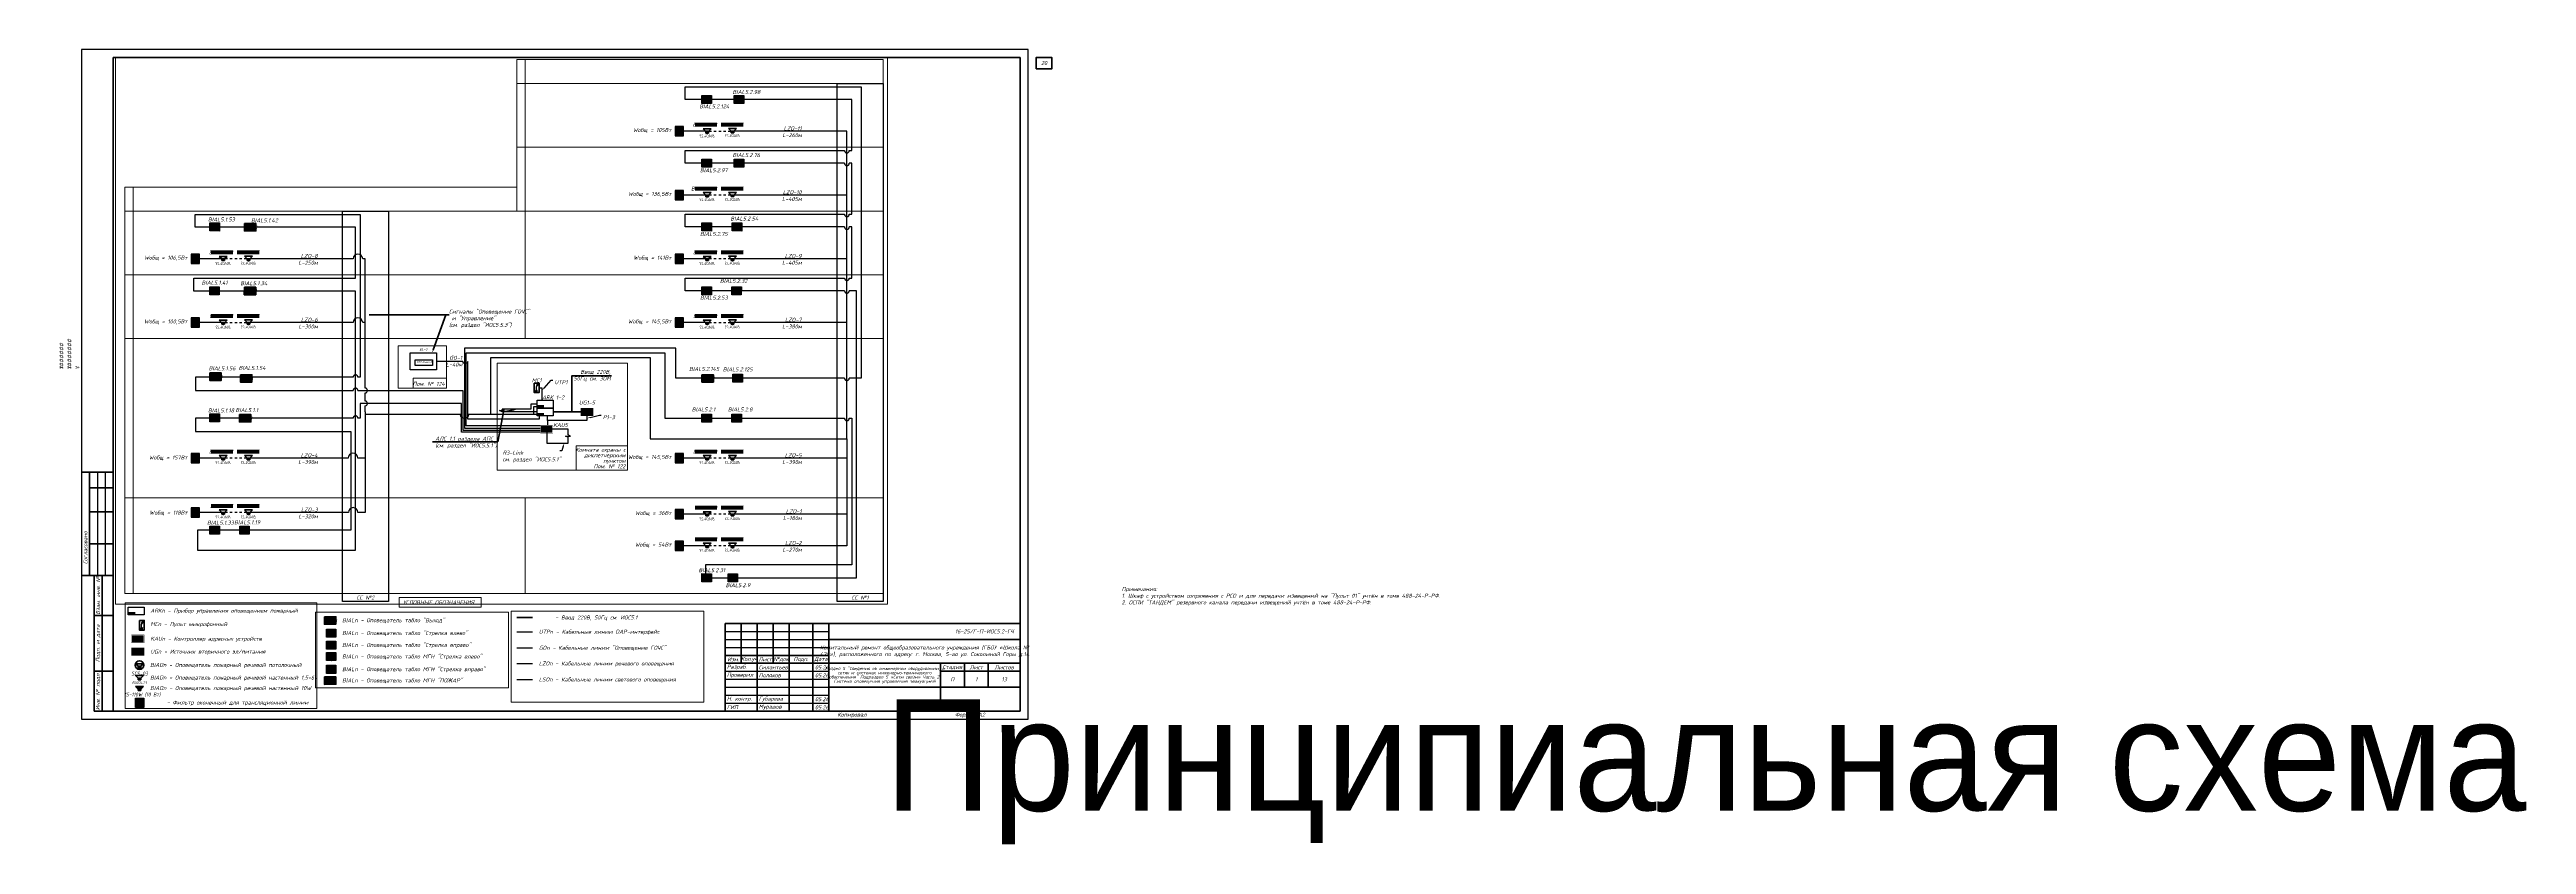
# Paper-space layout '7 Схема структурная' of a CAD drawing. Extents: x -20 to 1534, y -79 to 420.
# The model-space entities are those that its viewports show. They can reach past a viewport. Long polylines and large blocks are cut down to what shows.
import ezdxf
from ezdxf import colors
from ezdxf.entities.mleader import LeaderData, LeaderLine
from ezdxf.enums import TextEntityAlignment as Align
from ezdxf.math import Vec2, Vec3

# ---------------------------------------------------------------- set-up
doc = ezdxf.new("R2018")
doc.units = 0
doc.header["$LTSCALE"] = 100
doc.set_wipeout_variables(frame=1)
for name, pattern in [('ACAD_ISO02W100', [15, 12, -3]), ('CONTI', [0]), ('GOST2.303 6', [12, 8, -1.5, 1, -1.5])]:
    doc.linetypes.add(name, pattern=pattern)
doc.layers.get('Defpoints').update_dxf_attribs({"color": 42})
for name, color, linetype, lineweight in [('00-Штамп', 7, 'Continuous', 0), ('1 BSN__тонкая  текст - 015', 250, 'Continuous', 15), ('1 BSN__тонкая  текст - 02', 250, 'Continuous', 20), ('1 тонкая  текст - 02', 5, 'Continuous', 20), ('13_text', 250, 'Continuous', 15), ('13_АПС_кабели', 1, 'Continuous', 30), ('_13_СОУЭ_линии', 5, 'Continuous', 70), ('_СОУЭ Оповещение_речевое', 7, 'Continuous', 30), ('BSN__тонкая  текст - 02', 5, 'Continuous', 20), ('cc_ПС', 6, 'пс  -V-V-V-V-V-V-V-', 30), ('gss_пр_оборудование', 1, 'Continuous', 50), ('RC-Линии_связи-Интерфейсные_EthernetPoE', 1, 'Continuous', 30), ('АП_АСУ_ОсновнаяТолстая', 7, 'Continuous', 30), ('АР_Штриховка_Стималит', 5, 'Continuous', 0), ('НО Оповещатели Речь', 5, 'Continuous', 50), ('СС_Схема', 7, 'Continuous', 30), ('СС_Трасса_ПС', 1, 'Continuous', 25)]:
    doc.layers.add(name, color=color, linetype=linetype, lineweight=lineweight)
for name, color, linetype in [('00_RS485', 30, 'Continuous'), ('_1', 7, 'Continuous'), ('_СОУЭ Оповещение_световое', 1, 'Continuous'), ('_СОУЭ_Аннотации', 7, 'Continuous'), ('Пс', 1, 'Continuous')]:
    doc.layers.add(name, color=color, linetype=linetype)
doc.layers.add('PDF _Текст', color=7, linetype='Continuous', true_color=0xb82d00)
doc.styles.add('ISOCPEUR', font='isocpeui.ttf', dxfattribs={"height": 250})
doc.styles.add('OlympDesign', font='isocpeui.ttf', dxfattribs={"height": 250})
doc.styles.get("Standard").update_dxf_attribs({"font": 'arial.ttf'})
doc.linetypes.add('ограждение1', pattern='A,0.25,-0.1,[133,ltypeshp.shx,S=0.1,R=0,X=-0.1,Y=0],-0.1,1', length=1.45)
doc.linetypes.add('Открыто в трубе', pattern='A,2,[1,BDG_GOST,S=1,R=0,X=0,Y=0],-4', length=6)
doc.linetypes.add('пс  -V-V-V-V-V-V-V-', pattern='A,20,-0.2,["V",Standard,S=3,R=0,X=1,Y=-1.5],-5', length=25.2)

# ---------------------------------------------------------------- blocks, each defined once
blk = doc.blocks.new('*U244')
at = {"linetype": 'Continuous', "lineweight": 25}
for p, q in [((594, 420), (0, 420)), ((0, 420), (0, 0)), ((594, 0), (594, 420)), ((10, 155), (10, 90)), ((15, 155), (15, 90)), ((404, 55), (469, 55)), ((404, 50), (469, 50)), ((404, 45), (469, 45)), ((404, 30), (469, 30)), ((404, 25), (469, 25)), ((404, 20), (469, 20)), ((0, 0), (594, 0)), ((404, 15), (469, 15)), ((404, 10), (469, 10))]:
    blk.add_line(p, q, dxfattribs=at)
at = {"linetype": 'Continuous', "lineweight": 60}
for p, q in [((589, 415), (20, 415)), ((20, 415), (20, 5)), ((589, 5), (589, 415)), ((20, 155), (0, 155)), ((5, 155), (5, 90)), ((20, 145), (5, 145)), ((20, 130), (5, 130)), ((20, 110), (5, 110)), ((20, 90), (0, 90)), ((8, 90), (8, 5)), ((13, 90), (13, 5)), ((8, 65), (20, 65)), ((404, 60), (589, 60)), ((404, 5), (404, 60)), ((414, 60), (414, 35)), ((424, 60), (424, 5)), ((434, 60), (434, 35)), ((444, 60), (444, 5)), ((459, 60), (459, 5)), ((469, 5), (469, 60)), ((469, 50), (589, 50)), ((589, 5), (589, 60)), ((404, 40), (469, 40)), ((404, 35), (589, 35)), ((539, 35), (539, 5)), ((554, 35), (554, 20)), ((569, 35), (569, 20)), ((8, 30), (20, 30)), ((469, 20), (589, 20)), ((539, 30), (589, 30)), ((8, 5), (20, 5)), ((20, 5), (589, 5))]:
    blk.add_line(p, q, dxfattribs=at)
at = {"linetype": 'Continuous', "lineweight": 40}
blk.add_line((539, 5), (539, 35), dxfattribs=at)
at = {"lineweight": 60}
blk.add_lwpolyline([(599, 408), (609, 408), (609, 415), (599, 415)], close=True, dxfattribs=at)
at = {"linetype": 'Continuous', "rotation": 90, "style": 'ISOCPEUR'}
for s, insert, char_height, width, attachment_point in [('########################', (-12.5, 176), 2.5, 19, 4), ('#####', (-12.5, 215), 2.5, 10, 5), ('#########################', (-7.5, 176), 2.5, 19, 4), ('#####', (-7.5, 215), 2.5, 10, 5), ('#####', (-2.5, 215), 2.5, 10, 5), ('Согласовано', (-17.5, 172.5), 3, 35, 5), ('Гл. спец ВК', (-12.5, 156), 2.5, 19, 4), ('#####', (-12.5, 150), 2.5, 10, 5), ('Гл. спец ЭОМ', (-7.5, 156), 2.5, 19, 4), ('######################', (-7.5, 111), 2.5, 19, 4), ('#####', (-7.5, 150), 2.5, 10, 5), ('########################', (-2.5, 111), 2.5, 19, 4), ('#####', (-2.5, 150), 2.5, 10, 5), ('######', (-12.5, 111), 2.5, 19, 4), ('Гл. спец ОВ', (-2.5, 91), 2.5, 19, 4), ('Согласовано', (2.5, 107.5), 2.5, 35, 5), ('ГАП', (-12.5, 91), 2.5, 19, 4), ('Гл. констр. ', (-7.5, 91), 2.5, 19, 4), ('Взам. инв. №', (10.5, 77.5), 2.5, 25, 5), ('Подп. и дата', (10.5, 47.5), 2.5, 35, 5), ('Инв. № подл.', (10.5, 17.5), 2.5, 25, 5)]:
    blk.add_mtext(s, dxfattribs=dict(at, insert=insert, char_height=char_height, width=width, attachment_point=attachment_point))
at = {"linetype": 'Continuous', "char_height": 2.5, "style": 'ISOCPEUR'}
for s, insert, width, attachment_point in [('16-25/Г-П–ИОС5.2', (579, 55), 110, 6), ('Разраб.', (405, 32.5), 19, 4), ('Силантьев', (425, 32.5), 19, 4), ('05.26', (460.3, 32.5), 10, 4), ('Капитальный ремонт общеобразовательного учреждения (ГБОУ «Школа № 429»), расположенного по адресу: г. Москва, 5-ая ул. Соколиной Горы д.14', (529, 42.5), 120, 5), ('Проверил', (405, 27.5), 19, 4), ('Поляков', (425, 27.5), 19, 4), ('05.26', (460.3, 27.5), 10, 4), ('П', (546.5, 25), 15, 5), ('Н. контр.', (405, 12.5), 19, 4), ('ГИП', (405, 7.5), 19, 4), ('Губарева', (425, 12.5), 19, 4), ('Мурашов', (425, 7.5), 19, 4), ('05.26', (460.3, 12.5), 10, 4), ('05.26', (460.3, 7.4), 10, 4), ('Копировал', (483.5, 2.5), 25, 5), ('Формат', (554.5, 2.5), 16, 5)]:
    blk.add_mtext(s, dxfattribs=dict(at, insert=insert, width=width, attachment_point=attachment_point))
at = {"char_height": 2.5, "attachment_point": 5, "style": 'ISOCPEUR'}
for s, insert, width in [('Изм.', (409, 37.5), 10), ('Кол.уч', (419, 37.5), 10), ('Лист', (429, 37.5), 10), ('№док', (439, 37.5), 10), ('Подп.', (451.5, 37.5), 15), ('Дата', (464, 37.5), 10), ('Стадия', (546.5, 32.5), 15), ('Лист', (561.5, 32.5), 15), ('Листов', (579, 32.5), 20)]:
    blk.add_mtext(s, dxfattribs=dict(at, insert=insert, width=width))
at = {"linetype": 'Continuous', "insert": (504, 27.5), "char_height": 2, "width": 70, "attachment_point": 5, "line_spacing_factor": 0.8, "style": 'ISOCPEUR'}
blk.add_mtext('Раздел 5 "Сведения об инженерном оборудовании, о сетях и системах инженерно‐технического обеспечения" Подраздел 5 «Сети связи» Часть 2. Система оповещения управления эвакуацией', dxfattribs=at)
at = {"style": 'ISOCPEUR'}
for tag, p in [('Сквозная_нумерация', (604, 411.5)), ('Форма3_номер_листа', (561.5, 25)), ('Форма3_количество_листов', (579, 25))]:
    blk.add_attdef(tag, text='', height=2.5, dxfattribs=at).set_placement(p, align=Align.MIDDLE_CENTER)
blk.add_attdef('Форма3_дополнительный_шифр', text='', height=2.5, dxfattribs=at).set_placement((579, 55), align=Align.MIDDLE_LEFT)
at = {"lineweight": 30, "flags": 104}
blk.add_attdef('Форма3_наименование_чертежа', text='', height=2.5, dxfattribs=at).set_placement((504, 12.5), align=Align.MIDDLE_CENTER)
at = {"style": 'ISOCPEUR', "flags": 8}
blk.add_attdef('Формат', (562.5, 1.5), '', height=2.5, dxfattribs=at)
blk.add_wipeout([(-20, 220), (-0.5, 220), (-0.5, 90), (-20, 90)])
blk = doc.blocks.new('MDL')
at = {"layer": 'АР_Штриховка_Стималит', "true_color": 0xe3e3e3}
h = blk.add_hatch(color=254, dxfattribs=at)
h.dxf.hatch_style = 1
h.paths.add_polyline_path([(137700.8, 401152.6), (137700.8, 401148.4), (137704.4, 401150.5)])
h.paths.add_polyline_path([(137707.9, 401152.6), (137700.8, 401152.6), (137704.4, 401150.5)])
h.paths.add_polyline_path([(137707.9, 401152.6), (137704.4, 401150.5), (137707.9, 401148.4)])
h.paths.add_polyline_path([(137704.4, 401150.5), (137700.8, 401148.4), (137707.9, 401148.4)])
at = {"layer": '_СОУЭ Оповещение_световое', "color": 1, "ltscale": 100, "const_width": 0.125, "elevation": 0}
for points in [[(137708.3, 401153), (137700.4, 401153), (137700.4, 401148), (137708.3, 401148)], [(137707.9, 401152.6), (137700.8, 401152.6), (137700.8, 401148.4), (137707.9, 401148.4)]]:
    blk.add_lwpolyline(points, close=True, dxfattribs=at)
for points in [[(137707.9, 401152.6), (137700.8, 401148.4)], [(137700.8, 401152.6), (137707.9, 401148.4)]]:
    blk.add_lwpolyline(points, dxfattribs=at)
blk = doc.blocks.new('БП1')
at = {"ltscale": 0.01, "true_color": 0xe3e3e3}
h = blk.add_hatch(color=254, dxfattribs=at)
h.dxf.hatch_style = 1
h.paths.add_polyline_path([(-11668.5, -30194.5), (-11668.5, -30189.5), (-11676.4, -30189.5), (-11676.4, -30194.5)])
at = {"layer": '1 тонкая  текст - 02', "color": 1, "ltscale": 100, "const_width": 0.125, "elevation": 0}
blk.add_lwpolyline([(-11676.4, -30189.5), (-11668.5, -30189.5), (-11668.5, -30194.5), (-11676.4, -30194.5)], close=True, dxfattribs=at)
for points in [[(-11675.3, -30192), (-11673.3, -30192)], [(-11674.3, -30193), (-11674.3, -30190.9)], [(-11671.8, -30192), (-11669.7, -30192)]]:
    blk.add_lwpolyline(points, dxfattribs=at)
blk = doc.blocks.new('13 микрофон')
h = blk.add_hatch(color=256)
h.dxf.hatch_style = 1
edge = h.paths.add_edge_path()
edge.add_spline(control_points=[(-87, 50), (-101, 23), (-132, -18), (-105, -55), (-93, -62)], knot_values=[0, 0, 0, 0, 84.5799273, 123.2232973, 123.2232973, 123.2232973, 123.2232973], degree=3, periodic=0)
edge.add_line((-93, -62), (-93, -62))
edge.add_spline(control_points=[(-93, -62), (-81, -68), (-36, -73), (-16, -26), (0, 0)], knot_values=[0.6216926, 0.6216926, 0.6216926, 0.6216926, 38.64337, 123.2232973, 123.2232973, 123.2232973, 123.2232973], degree=3, periodic=0)
edge.add_spline(control_points=[(0, 0), (14, 27), (45, 68), (18, 105), (7, 112)], knot_values=[0, 0, 0, 0, 84.5799273, 123.2232973, 123.2232973, 123.2232973, 123.2232973], degree=3, periodic=0)
edge.add_spline(control_points=[(7, 112), (-5, 118), (-50, 123), (-71, 76), (-87, 50)], knot_values=[0, 0, 0, 0, 38.64337, 123.2232973, 123.2232973, 123.2232973, 123.2232973], degree=3, periodic=0)
h.paths.add_polyline_path([(-139, -489), (-264, -614), (-14, -614)])
for p, q in [((-139, -489), (-264, -614)), ((-264, -614), (-14, -614)), ((-14, -614), (-139, -489)), ((-93, -62), (-93, -62))]:
    blk.add_line(p, q)
at = {"lineweight": 30}
for p, q in [((-139, -143), (-93, -62)), ((-139, -489), (-139, -143))]:
    blk.add_line(p, q, dxfattribs=at)
at = {"lineweight": 50}
blk.add_lwpolyline([(-364, 236), (136, 236), (136, -764), (-364, -764)], close=True, dxfattribs=at)
for points in [[(-93, -62), (-105, -55), (-132, -18), (-101, 23), (-87, 50)], [(-93, -62), (-82, -68), (-36, -73), (-16, -26), (0, 0)], [(7, 112), (-5, 118), (-50, 123), (-71, 76), (-87, 50)], [(7, 112), (18, 105), (45, 68), (14, 27), (0, 0)]]:
    blk.add_open_spline(points, degree=3, knots=[0, 0, 0, 0, 38.64337, 123.2232973, 123.2232973, 123.2232973, 123.2232973])
blk = doc.blocks.new('*U92')
at = {"layer": 'Пс'}
blk.add_hatch(color=0, dxfattribs=at).paths.add_polyline_path([(-0.4, -0.05), (-0.05, -0.05), (-0.05, -0.2), (-0.4, -0.2)])
at = {"layer": 'Пс', "color": 0}
for p, q in [((-0.4, 0.2), (0.4, 0.2)), ((-0.4, -0.2), (-0.4, 0.2)), ((0.4, 0.2), (0.4, -0.2)), ((0.4, -0.2), (-0.4, -0.2))]:
    blk.add_line(p, q, dxfattribs=at)
at = {"layer": 'Пс', "color": 0, "style": 'OlympDesign', "flags": 12}
blk.add_attdef('N', text='', height=0.306, dxfattribs=at).set_placement((0, 0.38), align=Align.MIDDLE_CENTER)
at = {"layer": 'Пс', "color": 0, "lineweight": 9, "style": 'OlympDesign'}
for tag, p in [('ПОЗ', (-0.61, -0.63)), ('МАРКА', (-0.61, -1.34)), ('ТИП', (-0.61, -0.99)), ('ПРОИЗВОДИТЕЛЬ', (-0.61, -1.69)), ('ПОТРЕБЛЕНИЕ', (-0.61, -2.13))]:
    blk.add_attdef(tag, p, '', height=0.25, dxfattribs=at)
blk = doc.blocks.new('SFT-2300-М')
at = {"true_color": 0xffffff}
h = blk.add_hatch(color=7, dxfattribs=at)
h.dxf.hatch_style = 1
h.paths.add_polyline_path([(250, 292), (-274, 292), (-274, -295), (250, -295)])
at = {"layer": '_1', "lineweight": 30}
h = blk.add_hatch(color=5, dxfattribs=at)
h.dxf.hatch_style = 1
h.paths.add_polyline_path([(177, -2, 1), (-202, -2, 1)])
at = {"color": 5, "lineweight": 30}
blk.add_lwpolyline([(-274, 292), (250, 292), (250, -295), (-274, -295)], close=True, dxfattribs=at)
blk.add_circle((-12, -2), 189, dxfattribs=at)
blk = doc.blocks.new('*U74')
at = {"color": 5}
blk.add_wipeout([(-348, 366), (348, 366), (121, 140), (121, 0), (-121, 0), (-121, 140)], dxfattribs=at).dxf.layer = 'НО Оповещатели Речь'
at = {"layer": 'НО Оповещатели Речь'}
h = blk.add_hatch(color=5, dxfattribs=at)
h.dxf.hatch_style = 1
h.set_gradient(color1=(0, 0, 255), color2=(0, 0, 255), tint=1)
h.paths.add_polyline_path([(-121, 0), (121, 0), (121, 140), (-121, 140)])
at = {"layer": 'НО Оповещатели Речь', "color": 5}
for p, q in [((-121, 140), (-348, 366)), ((-348, 366), (348, 366)), ((121, 140), (-121, 140)), ((-121, 140), (-121, 0)), ((-121, 0), (121, 0)), ((121, 140), (348, 366)), ((121, 0), (121, 140))]:
    blk.add_line(p, q, dxfattribs=at)
at = {"layer": 'Defpoints', "lineweight": 50, "ltscale": 100, "style": 'OlympDesign', "width": 0.8}
blk.add_text('BIAD4.23', height=250, dxfattribs=at).set_placement((0, -250), align=Align.MIDDLE_CENTER)
blk = doc.blocks.new('*U227')
at = {"linetype": 'Continuous', "lineweight": 20, "true_color": 0xffffff}
h = blk.add_hatch(color=7, dxfattribs=at)
h.dxf.hatch_style = 1
h.paths.add_polyline_path([(-15, 709), (-15, -223), (1418, -210), (1418, 722)])
at = {"color": 1, "linetype": 'Continuous', "lineweight": 50}
blk.add_lwpolyline([(-15, 709), (1418, 722), (1418, -210), (-15, -223)], close=True, dxfattribs=at)
at = {"color": 1, "linetype": 'Continuous', "lineweight": 30, "insert": (100, 455), "char_height": 300, "attachment_point": 1, "style": 'OlympDesign'}
blk.add_mtext_dynamic_manual_height_columns('ВЫХОД', width=642.49, gutter_width=25, heights=[0], dxfattribs=at)
at = {"style": 'OlympDesign'}
blk.add_attdef('НУМЕРАЦИЯ', (-526, 1006), '', height=500, rotation=90, dxfattribs=at)
at = {"color": 6, "lineweight": 20, "style": 'OlympDesign', "flags": 1}
for tag, p in [('ПОМЕЩЕНИЕ', (1645, -43)), ('ИД', (2550, -400))]:
    blk.add_attdef(tag, p, '', height=250, dxfattribs=at)
blk = doc.blocks.new('*U126')
at = {"linetype": 'Continuous', "lineweight": 20, "true_color": 0xffffff}
h = blk.add_hatch(color=7, dxfattribs=at)
h.dxf.hatch_style = 1
h.paths.add_polyline_path([(196, -973), (201, 39), (-994, 43), (-998, -968)])
at = {"color": 1, "linetype": 'Continuous', "lineweight": 30}
blk.add_lwpolyline([(-994, 43), (201, 39), (196, -973), (-998, -968)], close=True, dxfattribs=at)
blk.add_lwpolyline([(-889, -440, 0, 244, 0), (-401, -442, 0, 0, 0), (125, -444, 0, 0, 0)], format="xyseb", dxfattribs=at)
at = {"style": 'OlympDesign'}
blk.add_attdef('НУМЕРАЦИЯ', (-1228, 227), '', height=500, dxfattribs=at)
at = {"color": 6, "lineweight": 20, "style": 'OlympDesign', "flags": 1}
for tag, p in [('ПОМЕЩЕНИЕ', (1643, -44)), ('ИД', (2549, -401))]:
    blk.add_attdef(tag, p, '', height=250, dxfattribs=at)
at = {"color": 2, "linetype": 'Continuous', "lineweight": 30, "style": 'OlympDesign', "width": 0.8, "flags": 1}
blk.add_attdef('ID', (2008, -419), '', height=250, rotation=359.76857, dxfattribs=at)
blk = doc.blocks.new('*U228')
at = {"linetype": 'Continuous', "lineweight": 20, "true_color": 0xffffff}
h = blk.add_hatch(color=7, dxfattribs=at)
h.dxf.hatch_style = 1
h.paths.add_polyline_path([(-15, 709), (-15, -223), (1418, -210), (1418, 722)])
at = {"color": 1, "linetype": 'Continuous', "lineweight": 50}
blk.add_lwpolyline([(-15, 709), (1418, 722), (1418, -210), (-15, -223)], close=True, dxfattribs=at)
at = {"color": 1, "linetype": 'Continuous', "lineweight": 30, "insert": (100, 455), "char_height": 300, "attachment_point": 1, "style": 'OlympDesign'}
blk.add_mtext_dynamic_manual_height_columns('ВЫХОД', width=642.49, gutter_width=25, heights=[0], dxfattribs=at)
at = {"style": 'OlympDesign'}
blk.add_attdef('НУМЕРАЦИЯ', (-174, 1033), '', height=500, rotation=90, dxfattribs=at)
at = {"color": 6, "lineweight": 20, "style": 'OlympDesign', "flags": 1}
for tag, p in [('ПОМЕЩЕНИЕ', (1645, -43)), ('ИД', (2550, -400))]:
    blk.add_attdef(tag, p, '', height=250, dxfattribs=at)
blk = doc.blocks.new('*U229')
at = {"linetype": 'Continuous', "lineweight": 20, "true_color": 0xffffff}
h = blk.add_hatch(color=7, dxfattribs=at)
h.dxf.hatch_style = 1
h.paths.add_polyline_path([(-15, 709), (-15, -223), (1418, -210), (1418, 722)])
at = {"color": 1, "linetype": 'Continuous', "lineweight": 50}
blk.add_lwpolyline([(-15, 709), (1418, 722), (1418, -210), (-15, -223)], close=True, dxfattribs=at)
at = {"color": 1, "linetype": 'Continuous', "lineweight": 30, "insert": (100, 455), "char_height": 300, "attachment_point": 1, "style": 'OlympDesign'}
blk.add_mtext_dynamic_manual_height_columns('ВЫХОД', width=642.49, gutter_width=25, heights=[0], dxfattribs=at)
at = {"style": 'OlympDesign'}
blk.add_attdef('НУМЕРАЦИЯ', (-255, 1307), '', height=500, rotation=90, dxfattribs=at)
at = {"color": 6, "lineweight": 20, "style": 'OlympDesign', "flags": 1}
for tag, p in [('ПОМЕЩЕНИЕ', (1645, -43)), ('ИД', (2550, -400))]:
    blk.add_attdef(tag, p, '', height=250, dxfattribs=at)
blk = doc.blocks.new('*U230')
at = {"linetype": 'Continuous', "lineweight": 20, "true_color": 0xffffff}
h = blk.add_hatch(color=7, dxfattribs=at)
h.dxf.hatch_style = 1
h.paths.add_polyline_path([(200, -972), (200, 39), (-994, 39), (-994, -972)])
at = {"color": 1, "linetype": 'Continuous', "lineweight": 30}
blk.add_lwpolyline([(-992, 40), (202, 40), (202, -972), (-992, -972)], close=True, dxfattribs=at)
blk.add_lwpolyline([(124, -448, 0, 244, 0), (-364, -448, 0, 0, 0), (-890, -448, 0, 0, 0)], format="xyseb", dxfattribs=at)
at = {"color": 6, "lineweight": 20, "style": 'OlympDesign', "flags": 1}
for tag, p in [('ПОМЕЩЕНИЕ', (1645, -43)), ('ИД', (2550, -400))]:
    blk.add_attdef(tag, p, '', height=250, dxfattribs=at)
at = {"style": 'OlympDesign'}
blk.add_attdef('НУМЕРАЦИЯ', (1231, -1227), '', height=500, dxfattribs=at)
at = {"color": 2, "linetype": 'Continuous', "lineweight": 30, "style": 'OlympDesign', "width": 0.8, "flags": 1}
blk.add_attdef('ID', (2010, -411), '', height=250, dxfattribs=at)
blk = doc.blocks.new('*U231')
at = {"linetype": 'Continuous', "lineweight": 20, "true_color": 0xffffff}
h = blk.add_hatch(color=7, dxfattribs=at)
h.dxf.hatch_style = 1
h.paths.add_polyline_path([(-15, 709), (-15, -223), (1418, -210), (1418, 722)])
at = {"color": 1, "linetype": 'Continuous', "lineweight": 50}
blk.add_lwpolyline([(-15, 709), (1418, 722), (1418, -210), (-15, -223)], close=True, dxfattribs=at)
at = {"color": 1, "linetype": 'Continuous', "lineweight": 30, "insert": (100, 455), "char_height": 300, "attachment_point": 1, "style": 'OlympDesign'}
blk.add_mtext_dynamic_manual_height_columns('ВЫХОД', width=642.49, gutter_width=25, heights=[0], dxfattribs=at)
at = {"style": 'OlympDesign'}
blk.add_attdef('НУМЕРАЦИЯ', (-523, 970), '', height=500, rotation=90, dxfattribs=at)
at = {"color": 6, "lineweight": 20, "style": 'OlympDesign', "flags": 1}
for tag, p in [('ПОМЕЩЕНИЕ', (1645, -43)), ('ИД', (2550, -400))]:
    blk.add_attdef(tag, p, '', height=250, dxfattribs=at)
blk = doc.blocks.new('*U200')
at = {"linetype": 'Continuous', "lineweight": 20, "true_color": 0xffffff}
h = blk.add_hatch(color=7, dxfattribs=at)
h.dxf.hatch_style = 1
h.paths.add_polyline_path([(-15, 709), (-15, -223), (1418, -210), (1418, 722)])
at = {"color": 1, "linetype": 'Continuous', "lineweight": 50}
blk.add_lwpolyline([(-15, 709), (1418, 722), (1418, -210), (-15, -223)], close=True, dxfattribs=at)
at = {"color": 1, "linetype": 'Continuous', "lineweight": 30, "insert": (100, 455), "char_height": 300, "attachment_point": 1, "style": 'OlympDesign'}
blk.add_mtext_dynamic_manual_height_columns('ВЫХОД', width=642.49, gutter_width=25, heights=[0], dxfattribs=at)
at = {"style": 'OlympDesign'}
blk.add_attdef('НУМЕРАЦИЯ', (802, 866), '', height=500, rotation=90, dxfattribs=at)
at = {"color": 6, "lineweight": 20, "style": 'OlympDesign', "flags": 1}
for tag, p in [('ПОМЕЩЕНИЕ', (1645, -43)), ('ИД', (2550, -400))]:
    blk.add_attdef(tag, p, '', height=250, dxfattribs=at)
blk = doc.blocks.new('*U234')
at = {"linetype": 'Continuous', "lineweight": 20, "true_color": 0xffffff}
h = blk.add_hatch(color=7, dxfattribs=at)
h.dxf.hatch_style = 1
h.paths.add_polyline_path([(200, -972), (200, 39), (-994, 39), (-994, -972)])
at = {"color": 1, "linetype": 'Continuous', "lineweight": 30}
blk.add_lwpolyline([(-992, 40), (202, 40), (202, -972), (-992, -972)], close=True, dxfattribs=at)
blk.add_lwpolyline([(124, -448, 0, 244, 0), (-364, -448, 0, 0, 0), (-890, -448, 0, 0, 0)], format="xyseb", dxfattribs=at)
at = {"style": 'OlympDesign'}
blk.add_attdef('НУМЕРАЦИЯ', (-1350, 233), '', height=500, dxfattribs=at)
at = {"color": 6, "lineweight": 20, "style": 'OlympDesign', "flags": 1}
for tag, p in [('ПОМЕЩЕНИЕ', (1645, -43)), ('ИД', (2550, -400))]:
    blk.add_attdef(tag, p, '', height=250, dxfattribs=at)
at = {"color": 2, "linetype": 'Continuous', "lineweight": 30, "style": 'OlympDesign', "width": 0.8, "flags": 1}
blk.add_attdef('ID', (2010, -411), '', height=250, dxfattribs=at)
blk = doc.blocks.new('*U233')
at = {"linetype": 'Continuous', "lineweight": 20, "true_color": 0xffffff}
h = blk.add_hatch(color=7, dxfattribs=at)
h.dxf.hatch_style = 1
h.paths.add_polyline_path([(200, -972), (200, 39), (-994, 39), (-994, -972)])
at = {"color": 1, "linetype": 'Continuous', "lineweight": 30}
blk.add_lwpolyline([(-992, 40), (202, 40), (202, -972), (-992, -972)], close=True, dxfattribs=at)
blk.add_lwpolyline([(124, -448, 0, 244, 0), (-364, -448, 0, 0, 0), (-890, -448, 0, 0, 0)], format="xyseb", dxfattribs=at)
at = {"style": 'OlympDesign'}
blk.add_attdef('НУМЕРАЦИЯ', (-1695, 279), '', height=500, dxfattribs=at)
at = {"color": 6, "lineweight": 20, "style": 'OlympDesign', "flags": 1}
for tag, p in [('ПОМЕЩЕНИЕ', (1645, -43)), ('ИД', (2550, -400))]:
    blk.add_attdef(tag, p, '', height=250, dxfattribs=at)
at = {"color": 2, "linetype": 'Continuous', "lineweight": 30, "style": 'OlympDesign', "width": 0.8, "flags": 1}
blk.add_attdef('ID', (2010, -411), '', height=250, dxfattribs=at)
blk = doc.blocks.new('*U235')
at = {"linetype": 'Continuous', "lineweight": 20, "true_color": 0xffffff}
h = blk.add_hatch(color=7, dxfattribs=at)
h.dxf.hatch_style = 1
h.paths.add_polyline_path([(200, -972), (200, 39), (-994, 39), (-994, -972)])
at = {"color": 1, "linetype": 'Continuous', "lineweight": 30}
blk.add_lwpolyline([(-992, 40), (202, 40), (202, -972), (-992, -972)], close=True, dxfattribs=at)
blk.add_lwpolyline([(124, -448, 0, 244, 0), (-364, -448, 0, 0, 0), (-890, -448, 0, 0, 0)], format="xyseb", dxfattribs=at)
at = {"color": 6, "lineweight": 20, "style": 'OlympDesign', "flags": 1}
for tag, p in [('ПОМЕЩЕНИЕ', (1645, -43)), ('ИД', (2550, -400))]:
    blk.add_attdef(tag, p, '', height=250, dxfattribs=at)
at = {"style": 'OlympDesign'}
blk.add_attdef('НУМЕРАЦИЯ', (-1287, -1655), '', height=500, dxfattribs=at)
at = {"color": 2, "linetype": 'Continuous', "lineweight": 30, "style": 'OlympDesign', "width": 0.8, "flags": 1}
blk.add_attdef('ID', (2010, -411), '', height=250, dxfattribs=at)
blk = doc.blocks.new('*U238')
at = {"linetype": 'Continuous', "lineweight": 20, "true_color": 0xffffff}
h = blk.add_hatch(color=7, dxfattribs=at)
h.dxf.hatch_style = 1
h.paths.add_polyline_path([(196, -973), (201, 39), (-994, 43), (-998, -968)])
at = {"color": 1, "linetype": 'Continuous', "lineweight": 30}
blk.add_lwpolyline([(-994, 43), (201, 39), (196, -973), (-998, -968)], close=True, dxfattribs=at)
blk.add_lwpolyline([(-889, -440, 0, 244, 0), (-401, -442, 0, 0, 0), (125, -444, 0, 0, 0)], format="xyseb", dxfattribs=at)
at = {"style": 'OlympDesign'}
blk.add_attdef('НУМЕРАЦИЯ', (-1414, 227), '', height=500, dxfattribs=at)
at = {"color": 6, "lineweight": 20, "style": 'OlympDesign', "flags": 1}
for tag, p in [('ПОМЕЩЕНИЕ', (1643, -44)), ('ИД', (2549, -401))]:
    blk.add_attdef(tag, p, '', height=250, dxfattribs=at)
at = {"color": 2, "linetype": 'Continuous', "lineweight": 30, "style": 'OlympDesign', "width": 0.8, "flags": 1}
blk.add_attdef('ID', (2008, -419), '', height=250, rotation=359.76857, dxfattribs=at)
blk = doc.blocks.new('*U237')
at = {"linetype": 'Continuous', "lineweight": 20, "true_color": 0xffffff}
h = blk.add_hatch(color=7, dxfattribs=at)
h.dxf.hatch_style = 1
h.paths.add_polyline_path([(200, -972), (200, 39), (-994, 39), (-994, -972)])
at = {"color": 1, "linetype": 'Continuous', "lineweight": 30}
blk.add_lwpolyline([(-992, 40), (202, 40), (202, -972), (-992, -972)], close=True, dxfattribs=at)
blk.add_lwpolyline([(124, -448, 0, 244, 0), (-364, -448, 0, 0, 0), (-890, -448, 0, 0, 0)], format="xyseb", dxfattribs=at)
at = {"style": 'OlympDesign'}
blk.add_attdef('НУМЕРАЦИЯ', (-2255, 385), '', height=500, dxfattribs=at)
at = {"color": 6, "lineweight": 20, "style": 'OlympDesign', "flags": 1}
for tag, p in [('ПОМЕЩЕНИЕ', (1645, -43)), ('ИД', (2550, -400))]:
    blk.add_attdef(tag, p, '', height=250, dxfattribs=at)
at = {"color": 2, "linetype": 'Continuous', "lineweight": 30, "style": 'OlympDesign', "width": 0.8, "flags": 1}
blk.add_attdef('ID', (2010, -411), '', height=250, dxfattribs=at)
blk = doc.blocks.new('*U236')
at = {"linetype": 'Continuous', "lineweight": 20, "true_color": 0xffffff}
h = blk.add_hatch(color=7, dxfattribs=at)
h.dxf.hatch_style = 1
h.paths.add_polyline_path([(200, -972), (200, 39), (-994, 39), (-994, -972)])
at = {"color": 1, "linetype": 'Continuous', "lineweight": 30}
blk.add_lwpolyline([(-992, 40), (202, 40), (202, -972), (-992, -972)], close=True, dxfattribs=at)
blk.add_lwpolyline([(124, -448, 0, 244, 0), (-364, -448, 0, 0, 0), (-890, -448, 0, 0, 0)], format="xyseb", dxfattribs=at)
at = {"style": 'OlympDesign'}
blk.add_attdef('НУМЕРАЦИЯ', (-1496, 385), '', height=500, dxfattribs=at)
at = {"color": 6, "lineweight": 20, "style": 'OlympDesign', "flags": 1}
for tag, p in [('ПОМЕЩЕНИЕ', (1645, -43)), ('ИД', (2550, -400))]:
    blk.add_attdef(tag, p, '', height=250, dxfattribs=at)
at = {"color": 2, "linetype": 'Continuous', "lineweight": 30, "style": 'OlympDesign', "width": 0.8, "flags": 1}
blk.add_attdef('ID', (2010, -411), '', height=250, dxfattribs=at)
blk = doc.blocks.new('инв')
h = blk.add_hatch(color=1)
h.dxf.hatch_style = 1
h.paths.add_polyline_path([(6133, 8818), (6133, 10260, 1.38053476), (11042, 2881), (10525, 4610, -1.59985255)])
at = {"lineweight": 40}
h = blk.add_hatch(color=1, dxfattribs=at)
h.dxf.hatch_style = 1
h.paths.add_polyline_path([(8832, 12687, 1), (5734, 12687, 1)])
h = blk.add_hatch(color=1)
h.dxf.hatch_style = 1
h.paths.add_polyline_path([(8536, 8037), (8536, 8504, -0.41421356), (8836, 8804), (10680, 8804, 0.41421356), (10980, 9104), (10980, 9900, 0.41421356), (10680, 10200), (8351, 10200), (8351, 10375, 0.21042314), (8254, 10597), (7621, 11176, -0.1193763), (6892, 11189), (6892, 11000), (6274, 10616, 0.25922162), (6133, 10361), (6133, 6421, 0.1634911), (6193, 6240), (6618, 5680, 0.23482037), (6857, 5561), (10018, 5561, -0.33145079), (10305, 5347), (11163, 2477, 0.40794987), (11531, 2273), (14305, 3039, 0.41541262), (14514, 3409), (14383, 3880, 0.38967613), (14037, 4093), (13151, 3924, -0.35541095), (12818, 4104), (11386, 7552, 0.30310466), (11109, 7737), (8836, 7737, -0.41421356)])
at = {"color": 1, "lineweight": 40}
blk.add_lwpolyline([(6892, 11195), (6892, 11000), (6274, 10616, 0.25922162), (6133, 10361), (6133, 6421, 0.1634911), (6193, 6240), (6618, 5680, 0.23482037), (6857, 5561), (10018, 5561, -0.33145079), (10305, 5347), (11163, 2477, 0.40794987), (11531, 2273), (14305, 3039, 0.41541262), (14514, 3409), (14383, 3880, 0.38967613), (14037, 4093), (13151, 3924, -0.35541095), (12818, 4104), (11386, 7552, 0.30310466), (11109, 7737), (8836, 7737, -0.41421356), (8536, 8037), (8536, 8504, -0.41421356), (8836, 8804), (10680, 8804, 0.41421356), (10980, 9104), (10980, 9900, 0.41421356), (10680, 10200), (8351, 10200), (8351, 10375, 0.21042314), (8254, 10597), (7617, 11179)], format="xyb", dxfattribs=at)
blk.add_circle((7283, 12687), 1549, dxfattribs=at)
for centre, radius, start, end in [((7377, 5765), 4664, 105.4745262, 321.802703), ((7303, 5643), 3384, 110.2447018, 342.2136758)]:
    blk.add_arc(centre, radius, start, end, dxfattribs=at)
blk = doc.blocks.new('*U239')
at = {"linetype": 'Continuous', "lineweight": 20, "true_color": 0xffffff}
h = blk.add_hatch(color=7, dxfattribs=at)
h.dxf.hatch_style = 1
h.paths.add_polyline_path([(200, -972), (200, 39), (-994, 39), (-994, -972)])
at = {"color": 1, "linetype": 'Continuous', "lineweight": 30}
blk.add_lwpolyline([(-994, 39), (200, 39), (200, -972), (-994, -972)], close=True, dxfattribs=at)
blk.add_lwpolyline([(-901, -135, 0, 244, 0), (-413, -135, 0, 0, 0), (113, -135, 0, 0, 0)], format="xyseb", dxfattribs=at)
at = {"xscale": 0.05, "yscale": 0.05, "zscale": 0.05}
blk.add_blockref('инв', (-794, -1003), dxfattribs=at)
at = {"style": 'OlympDesign'}
blk.add_attdef('НУМЕРАЦИЯ', (-2255, 368), '', height=500, dxfattribs=at)
at = {"color": 6, "lineweight": 20, "style": 'OlympDesign', "flags": 1}
for tag, p in [('ПОМЕЩЕНИЕ', (1645, -43)), ('ИД', (2550, -400))]:
    blk.add_attdef(tag, p, '', height=250, dxfattribs=at)
at = {"color": 2, "linetype": 'Continuous', "lineweight": 30, "style": 'OlympDesign', "width": 0.8, "flags": 1}
blk.add_attdef('ID', (2010, -411), '', height=250, dxfattribs=at)
blk = doc.blocks.new('*U240')
at = {"linetype": 'Continuous', "lineweight": 20, "true_color": 0xffffff}
h = blk.add_hatch(color=7, dxfattribs=at)
h.dxf.hatch_style = 1
h.paths.add_polyline_path([(-15, 709), (-15, -223), (1418, -210), (1418, 722)])
at = {"color": 1, "linetype": 'Continuous', "lineweight": 50}
blk.add_lwpolyline([(-15, 709), (1418, 722), (1418, -210), (-15, -223)], close=True, dxfattribs=at)
at = {"color": 1, "linetype": 'Continuous', "lineweight": 30, "insert": (100, 455), "char_height": 300, "attachment_point": 1, "style": 'OlympDesign'}
blk.add_mtext_dynamic_manual_height_columns('ВЫХОД', width=642.49, gutter_width=25, heights=[0], dxfattribs=at)
at = {"style": 'OlympDesign'}
blk.add_attdef('НУМЕРАЦИЯ', (-1635, 1166), '', height=500, rotation=90, dxfattribs=at)
at = {"color": 6, "lineweight": 20, "style": 'OlympDesign', "flags": 1}
for tag, p in [('ПОМЕЩЕНИЕ', (1645, -43)), ('ИД', (2550, -400))]:
    blk.add_attdef(tag, p, '', height=250, dxfattribs=at)
blk = doc.blocks.new('*U241')
at = {"linetype": 'Continuous', "lineweight": 20, "true_color": 0xffffff}
h = blk.add_hatch(color=7, dxfattribs=at)
h.dxf.hatch_style = 1
h.paths.add_polyline_path([(196, -973), (201, 39), (-994, 43), (-998, -968)])
at = {"color": 1, "linetype": 'Continuous', "lineweight": 30}
blk.add_lwpolyline([(-994, 43), (201, 39), (196, -973), (-998, -968)], close=True, dxfattribs=at)
blk.add_lwpolyline([(-889, -440, 0, 244, 0), (-401, -442, 0, 0, 0), (125, -444, 0, 0, 0)], format="xyseb", dxfattribs=at)
at = {"style": 'OlympDesign'}
blk.add_attdef('НУМЕРАЦИЯ', (-2487, 508), '', height=500, dxfattribs=at)
at = {"color": 6, "lineweight": 20, "style": 'OlympDesign', "flags": 1}
for tag, p in [('ПОМЕЩЕНИЕ', (1643, -44)), ('ИД', (2549, -401))]:
    blk.add_attdef(tag, p, '', height=250, dxfattribs=at)
at = {"color": 2, "linetype": 'Continuous', "lineweight": 30, "style": 'OlympDesign', "width": 0.8, "flags": 1}
blk.add_attdef('ID', (2008, -419), '', height=250, rotation=359.76857, dxfattribs=at)
blk = doc.blocks.new('*U128')
at = {"linetype": 'Continuous', "lineweight": 20, "true_color": 0xffffff}
h = blk.add_hatch(color=7, dxfattribs=at)
h.dxf.hatch_style = 1
h.paths.add_polyline_path([(196, -973), (201, 39), (-994, 43), (-998, -968)])
at = {"color": 1, "linetype": 'Continuous', "lineweight": 30}
blk.add_lwpolyline([(-994, 43), (201, 39), (196, -973), (-998, -968)], close=True, dxfattribs=at)
blk.add_lwpolyline([(-889, -440, 0, 244, 0), (-401, -442, 0, 0, 0), (125, -444, 0, 0, 0)], format="xyseb", dxfattribs=at)
at = {"color": 6, "lineweight": 20, "style": 'OlympDesign', "flags": 1}
for tag, p in [('ПОМЕЩЕНИЕ', (1643, -44)), ('ИД', (2549, -401))]:
    blk.add_attdef(tag, p, '', height=250, dxfattribs=at)
at = {"style": 'OlympDesign'}
blk.add_attdef('НУМЕРАЦИЯ', (-1228, -1595), '', height=500, dxfattribs=at)
at = {"color": 2, "linetype": 'Continuous', "lineweight": 30, "style": 'OlympDesign', "width": 0.8, "flags": 1}
blk.add_attdef('ID', (2008, -419), '', height=250, rotation=359.76857, dxfattribs=at)
blk = doc.blocks.new('*U242')
at = {"linetype": 'Continuous', "lineweight": 20, "true_color": 0xffffff}
h = blk.add_hatch(color=7, dxfattribs=at)
h.dxf.hatch_style = 1
h.paths.add_polyline_path([(196, -973), (201, 39), (-994, 43), (-998, -968)])
at = {"color": 1, "linetype": 'Continuous', "lineweight": 30}
blk.add_lwpolyline([(-994, 43), (201, 39), (196, -973), (-998, -968)], close=True, dxfattribs=at)
blk.add_lwpolyline([(-889, -440, 0, 244, 0), (-401, -442, 0, 0, 0), (125, -444, 0, 0, 0)], format="xyseb", dxfattribs=at)
at = {"style": 'OlympDesign'}
blk.add_attdef('НУМЕРАЦИЯ', (-1228, 344), '', height=500, dxfattribs=at)
at = {"color": 6, "lineweight": 20, "style": 'OlympDesign', "flags": 1}
for tag, p in [('ПОМЕЩЕНИЕ', (1643, -44)), ('ИД', (2549, -401))]:
    blk.add_attdef(tag, p, '', height=250, dxfattribs=at)
at = {"color": 2, "linetype": 'Continuous', "lineweight": 30, "style": 'OlympDesign', "width": 0.8, "flags": 1}
blk.add_attdef('ID', (2008, -419), '', height=250, rotation=359.76857, dxfattribs=at)
blk = doc.blocks.new('*U243')
at = {"linetype": 'Continuous', "lineweight": 20, "true_color": 0xffffff}
h = blk.add_hatch(color=7, dxfattribs=at)
h.dxf.hatch_style = 1
h.paths.add_polyline_path([(196, -973), (201, 39), (-994, 43), (-998, -968)])
at = {"color": 1, "linetype": 'Continuous', "lineweight": 30}
blk.add_lwpolyline([(-994, 43), (201, 39), (196, -973), (-998, -968)], close=True, dxfattribs=at)
blk.add_lwpolyline([(-889, -440, 0, 244, 0), (-401, -442, 0, 0, 0), (125, -444, 0, 0, 0)], format="xyseb", dxfattribs=at)
at = {"style": 'OlympDesign'}
blk.add_attdef('НУМЕРАЦИЯ', (-1228, 303), '', height=500, dxfattribs=at)
at = {"color": 6, "lineweight": 20, "style": 'OlympDesign', "flags": 1}
for tag, p in [('ПОМЕЩЕНИЕ', (1643, -44)), ('ИД', (2549, -401))]:
    blk.add_attdef(tag, p, '', height=250, dxfattribs=at)
at = {"color": 2, "linetype": 'Continuous', "lineweight": 30, "style": 'OlympDesign', "width": 0.8, "flags": 1}
blk.add_attdef('ID', (2008, -419), '', height=250, rotation=359.76857, dxfattribs=at)
blk = doc.blocks.new('*U145')
at = {"linetype": 'Continuous', "lineweight": 20, "true_color": 0xffffff}
h = blk.add_hatch(color=7, dxfattribs=at)
h.dxf.hatch_style = 1
h.paths.add_polyline_path([(196, -973), (201, 39), (-994, 43), (-998, -968)])
at = {"color": 1, "linetype": 'Continuous', "lineweight": 30}
blk.add_lwpolyline([(-994, 43), (201, 39), (196, -973), (-998, -968)], close=True, dxfattribs=at)
blk.add_lwpolyline([(-889, -440, 0, 244, 0), (-401, -442, 0, 0, 0), (125, -444, 0, 0, 0)], format="xyseb", dxfattribs=at)
at = {"color": 6, "lineweight": 20, "style": 'OlympDesign', "flags": 1}
for tag, p in [('ПОМЕЩЕНИЕ', (1643, -44)), ('ИД', (2549, -401))]:
    blk.add_attdef(tag, p, '', height=250, dxfattribs=at)
at = {"style": 'OlympDesign'}
blk.add_attdef('НУМЕРАЦИЯ', (-1312, -1586), '', height=500, dxfattribs=at)
at = {"color": 2, "linetype": 'Continuous', "lineweight": 30, "style": 'OlympDesign', "width": 0.8, "flags": 1}
blk.add_attdef('ID', (2008, -419), '', height=250, rotation=359.76857, dxfattribs=at)
blk = doc.blocks.new('*U75')
at = {"layer": 'НО Оповещатели Речь', "color": 5}
for p, q in [((-84, -184), (-242, -26)), ((-242, -26), (242, -26)), ((-84, -184), (84, -184)), ((-84, -281), (-84, -184)), ((84, -281), (-84, -281)), ((84, -184), (242, -26)), ((84, -281), (84, -184))]:
    blk.add_line(p, q, dxfattribs=at)
blk.add_circle((0, -114), 273, dxfattribs=at)
at = {"layer": 'Defpoints', "lineweight": 50, "ltscale": 100, "style": 'OlympDesign', "width": 0.8}
blk.add_text('SСS-03', height=250, dxfattribs=at).set_placement((0, -649), align=Align.MIDDLE_CENTER)
blk = doc.blocks.new('*U98')
at = {"layer": 'НО Оповещатели Речь'}
h = blk.add_hatch(color=5, dxfattribs=at)
h.dxf.hatch_style = 1
h.set_gradient(color1=(0, 0, 255), color2=(0, 0, 255), rotation=351.73505, tint=1)
h.paths.add_polyline_path([(243, 256), (-243, 256), (-85, 98), (85, 98)])
at = {"linetype": 'CONTI', "lineweight": 60}
for p, q in [((-243, 256), (243, 256)), ((-85, 98), (-243, 256)), ((-85, 0), (-85, 98)), ((85, 0), (-85, 0)), ((85, 98), (85, 0))]:
    blk.add_line(p, q, dxfattribs=at)
at = {"layer": 'НО Оповещатели Речь', "color": 5}
for p, q in [((-85, 98), (-243, 256)), ((-243, 256), (243, 256)), ((85, 98), (-85, 98)), ((-85, 98), (-85, 0)), ((243, 256), (85, 98)), ((85, 98), (243, 256)), ((85, 0), (85, 98)), ((-85, 0), (85, 0))]:
    blk.add_line(p, q, dxfattribs=at)
at = {"layer": 'Defpoints', "color": 7, "lineweight": 50, "ltscale": 100, "style": 'OlympDesign', "width": 0.8}
blk.add_text('SWS-110W (10 Вт)', height=250, dxfattribs=at).set_placement((0, -244), align=Align.MIDDLE_CENTER)
blk = doc.blocks.new('*U85')
at = {"linetype": 'Continuous', "lineweight": 20, "true_color": 0xffffff}
h = blk.add_hatch(color=7, dxfattribs=at)
h.dxf.hatch_style = 1
h.paths.add_polyline_path([(-15, 709), (-15, -223), (1418, -210), (1418, 722)])
at = {"color": 1, "linetype": 'Continuous', "lineweight": 50}
blk.add_lwpolyline([(-15, 709), (1418, 722), (1418, -210), (-15, -223)], close=True, dxfattribs=at)
at = {"color": 1, "linetype": 'Continuous', "lineweight": 30, "insert": (100, 455), "char_height": 300, "attachment_point": 1, "style": 'OlympDesign'}
blk.add_mtext_dynamic_manual_height_columns('ВЫХОД', width=642.49, gutter_width=25, heights=[0], dxfattribs=at)
at = {"style": 'OlympDesign'}
blk.add_attdef('НУМЕРАЦИЯ', (631, 904), '', height=500, dxfattribs=at)
at = {"color": 6, "lineweight": 20, "style": 'OlympDesign', "flags": 1}
for tag, p in [('ПОМЕЩЕНИЕ', (1645, -43)), ('ИД', (2550, -400))]:
    blk.add_attdef(tag, p, '', height=250, dxfattribs=at)
blk = doc.blocks.new('*U94')
at = {"linetype": 'Continuous', "lineweight": 20, "true_color": 0xffffff}
h = blk.add_hatch(color=7, dxfattribs=at)
h.dxf.hatch_style = 1
h.paths.add_polyline_path([(200, -972), (200, 39), (-994, 39), (-994, -972)])
at = {"color": 1, "linetype": 'Continuous', "lineweight": 30}
blk.add_lwpolyline([(-994, 39), (200, 39), (200, -972), (-994, -972)], close=True, dxfattribs=at)
blk.add_lwpolyline([(-887, -444, 0, 244, 0), (-400, -444, 0, 0, 0), (127, -444, 0, 0, 0)], format="xyseb", dxfattribs=at)
at = {"style": 'OlympDesign'}
blk.add_attdef('НУМЕРАЦИЯ', (-1495, 611), '', height=500, dxfattribs=at)
at = {"color": 6, "lineweight": 20, "style": 'OlympDesign', "flags": 1}
for tag, p in [('ПОМЕЩЕНИЕ', (1645, -43)), ('ИД', (2550, -400))]:
    blk.add_attdef(tag, p, '', height=250, dxfattribs=at)
at = {"color": 2, "linetype": 'Continuous', "lineweight": 30, "style": 'OlympDesign', "width": 0.8, "flags": 1}
blk.add_attdef('ID', (2010, -411), '', height=250, dxfattribs=at)
blk = doc.blocks.new('*U93')
at = {"linetype": 'Continuous', "lineweight": 20, "true_color": 0xffffff}
h = blk.add_hatch(color=7, dxfattribs=at)
h.dxf.hatch_style = 1
h.paths.add_polyline_path([(200, -972), (200, 39), (-994, 39), (-994, -972)])
at = {"color": 1, "linetype": 'Continuous', "lineweight": 30}
blk.add_lwpolyline([(-992, 40), (202, 40), (202, -972), (-992, -972)], close=True, dxfattribs=at)
blk.add_lwpolyline([(124, -448, 0, 244, 0), (-364, -448, 0, 0, 0), (-890, -448, 0, 0, 0)], format="xyseb", dxfattribs=at)
at = {"style": 'OlympDesign'}
blk.add_attdef('НУМЕРАЦИЯ', (-1495, 611), '', height=500, dxfattribs=at)
at = {"color": 6, "lineweight": 20, "style": 'OlympDesign', "flags": 1}
for tag, p in [('ПОМЕЩЕНИЕ', (1645, -43)), ('ИД', (2550, -400))]:
    blk.add_attdef(tag, p, '', height=250, dxfattribs=at)
at = {"color": 2, "linetype": 'Continuous', "lineweight": 30, "style": 'OlympDesign', "width": 0.8, "flags": 1}
blk.add_attdef('ID', (2010, -411), '', height=250, dxfattribs=at)
blk = doc.blocks.new('*U95')
at = {"linetype": 'Continuous', "lineweight": 20, "true_color": 0xffffff}
h = blk.add_hatch(color=7, dxfattribs=at)
h.dxf.hatch_style = 1
h.paths.add_polyline_path([(200, -972), (200, 39), (-994, 39), (-994, -972)])
at = {"color": 1, "linetype": 'Continuous', "lineweight": 30}
blk.add_lwpolyline([(-994, 39), (200, 39), (200, -972), (-994, -972)], close=True, dxfattribs=at)
blk.add_lwpolyline([(-901, -135, 0, 244, 0), (-413, -135, 0, 0, 0), (113, -135, 0, 0, 0)], format="xyseb", dxfattribs=at)
at = {"xscale": 0.05, "yscale": 0.05, "zscale": 0.05}
blk.add_blockref('инв', (-794, -1003), dxfattribs=at)
at = {"style": 'OlympDesign'}
blk.add_attdef('НУМЕРАЦИЯ', (-1495, 611), '', height=500, dxfattribs=at)
at = {"color": 6, "lineweight": 20, "style": 'OlympDesign', "flags": 1}
for tag, p in [('ПОМЕЩЕНИЕ', (1645, -43)), ('ИД', (2550, -400))]:
    blk.add_attdef(tag, p, '', height=250, dxfattribs=at)
at = {"color": 2, "linetype": 'Continuous', "lineweight": 30, "style": 'OlympDesign', "width": 0.8, "flags": 1}
blk.add_attdef('ID', (2010, -411), '', height=250, dxfattribs=at)
blk = doc.blocks.new('*U96')
at = {"linetype": 'Continuous', "lineweight": 20, "true_color": 0xffffff}
h = blk.add_hatch(color=7, dxfattribs=at)
h.dxf.hatch_style = 1
h.paths.add_polyline_path([(200, -972), (200, 39), (-994, 39), (-994, -972)])
at = {"color": 1, "linetype": 'Continuous', "lineweight": 30}
blk.add_lwpolyline([(-992, 40), (202, 40), (202, -972), (-992, -972)], close=True, dxfattribs=at)
blk.add_lwpolyline([(93, -130, 0, 244, 0), (-395, -130, 0, 0, 0), (-921, -130, 0, 0, 0)], format="xyseb", dxfattribs=at)
at = {"xscale": 0.05, "yscale": 0.05, "zscale": 0.05}
blk.add_blockref('инв', (-815, -991), dxfattribs=at)
at = {"style": 'OlympDesign'}
blk.add_attdef('НУМЕРАЦИЯ', (-1495, 611), '', height=500, dxfattribs=at)
at = {"color": 6, "lineweight": 20, "style": 'OlympDesign', "flags": 1}
for tag, p in [('ПОМЕЩЕНИЕ', (1645, -43)), ('ИД', (2550, -400))]:
    blk.add_attdef(tag, p, '', height=250, dxfattribs=at)
at = {"color": 2, "linetype": 'Continuous', "lineweight": 30, "style": 'OlympDesign', "width": 0.8, "flags": 1}
blk.add_attdef('ID', (2010, -411), '', height=250, dxfattribs=at)
blk = doc.blocks.new('*U97')
at = {"linetype": 'Continuous', "lineweight": 20, "true_color": 0xffffff}
h = blk.add_hatch(color=7, dxfattribs=at)
h.dxf.hatch_style = 1
h.paths.add_polyline_path([(-15, 709), (-15, -223), (1418, -210), (1418, 722)])
at = {"color": 1, "linetype": 'Continuous', "lineweight": 50}
blk.add_lwpolyline([(-15, 709), (1418, 722), (1418, -210), (-15, -223)], close=True, dxfattribs=at)
at = {"color": 1, "linetype": 'Continuous', "lineweight": 30, "insert": (237, 365), "char_height": 250, "attachment_point": 1, "style": 'OlympDesign'}
blk.add_mtext_dynamic_manual_height_columns('ПОЖАР', width=642.49, gutter_width=25, heights=[0], dxfattribs=at)
at = {"style": 'OlympDesign'}
blk.add_attdef('НУМЕРАЦИЯ', (631, 904), '', height=500, dxfattribs=at)
at = {"color": 6, "lineweight": 20, "style": 'OlympDesign', "flags": 1}
for tag, p in [('ПОМЕЩЕНИЕ', (1645, -43)), ('ИД', (2550, -400))]:
    blk.add_attdef(tag, p, '', height=250, dxfattribs=at)

msp = doc.modelspace()

# ---------------------------------------------------------------- linework, layer by layer
at = {"color": 3, "lineweight": 30}
msp.add_line((73181.1, -34065.4), (74158.5, -34065.4), dxfattribs=at)
at = {"color": 67, "lineweight": 30, "true_color": 0x727430}
msp.add_line((73181.1, -35069.6), (74158.5, -35069.6), dxfattribs=at)
at = {"color": 5, "lineweight": 30}
msp.add_line((73181.1, -36055), (74158.5, -36055), dxfattribs=at)
at = {"color": 67, "lineweight": 30, "true_color": 0x727430}
msp.add_lwpolyline([(49907.9, -90495.7), (49907.9, -90694.6), (45427.6, -90694.6), (45427.6, -87068.7, -1), (45127.6, -87068.7), (43461.6, -87068.7)], format="xyb", dxfattribs=at)
msp.add_lwpolyline([(47581.3, -90245.7), (47581.3, -90232.4), (47431.3, -90162.4), (47581.3, -90162.4), (47731.3, -90162.4), (47581.3, -90092.5), (47581.3, -90079.1)])
at = {"color": 5, "lineweight": 30}
msp.add_lwpolyline([(49783.6, -90412.2), (45477.6, -90412.2, -1), (44977.6, -90412.2), (38987.4, -90412.2)], format="xyb", dxfattribs=at)
at = {"color": 8, "lineweight": 30}
msp.add_lwpolyline([(49783.6, -90245.7), (47581.3, -90245.7)], dxfattribs=at)
at = {"layer": '00_RS485', "linetype": 'ограждение1', "ltscale": 100}
msp.add_lwpolyline([(51722.5, -91317.6), (50382.9, -91317.6), (50382.9, -92194.8), (51722.5, -92194.8)], dxfattribs=at)
at = {"layer": '1 BSN__тонкая  текст - 02', "color": 7, "linetype": 'GOST2.303 6', "lineweight": 9, "ltscale": 0.333333}
for points in [[(41071.3, -86105.8), (44106.3, -86105.8), (44106.3, -88752.9), (41071.3, -88752.9)], [(42011.9, -88132.7), (44106.3, -88132.7), (44106.3, -88752.9), (42011.9, -88752.9)], [(52233.8, -92377.3), (55444.7, -92377.3), (55444.7, -93885), (52233.8, -93885)]]:
    msp.add_lwpolyline(points, close=True, dxfattribs=at)
at = {"layer": '_1', "color": 7, "lineweight": 30}
for points in [[(41824.2, -86528.1), (43461.6, -86528.1), (43461.6, -87609.3), (41824.2, -87609.3)], [(42127.1, -86964.6), (43219.2, -86964.6), (43219.2, -87322.4), (42127.1, -87322.4)]]:
    msp.add_lwpolyline(points, close=True, dxfattribs=at)
at = {"layer": 'cc_ПС', "color": 1, "linetype": 'ACAD_ISO02W100', "lineweight": 30, "ltscale": 30}
msp.add_line((73181.1, -37059.1), (74158.5, -37059.1), dxfattribs=at)
for points in [[(49989.7, -91117.6), (45327.6, -91117.6), (45327.6, -86534.6), (57802, -86534.6), (57802, -90638.8), (69070.6, -90638.8, 1), (69370.6, -90638.8), (69520.6, -90638.8), (69520.6, -99841.2), (60347, -99841.2), (60347, -100641.2), (69820.6, -100641.2), (69820.6, -82641.2), (69370.5, -82641.2, -0.96652516), (69070.6, -82641.2), (59075.9, -82641.2), (59075.9, -81841.2), (69070.6, -81841.2, 1), (69370.6, -81841.2), (69520.6, -81841.2), (69520.6, -78641.2), (69370.6, -78641.2, -1), (69070.6, -78641.2), (59075.9, -78641.2), (59075.9, -77841.2), (69070.6, -77841.2, 1), (69370.6, -77841.2), (69520.6, -77841.2), (69520.6, -74641.2), (69370.6, -74641.2, -1), (69070.6, -74641.2), (59075.9, -74641.2), (59075.9, -73841.2), (69070.6, -73841.2, 1), (69370.6, -73841.2), (69520.6, -73841.2), (69520.6, -70641.2), (59075.9, -70641.2), (59075.9, -69841.2), (70120.6, -69841.2), (70120.6, -88119.1), (69370.6, -88119.1, -1), (69070.6, -88119.1), (58481.2, -88119.1), (58481.2, -86234.6), (45227.6, -86234.6), (45227.6, -91250.9), (49989.7, -91250.9)], [(49989.7, -91517.6), (45027.6, -91517.6), (45027.6, -89707.5), (38687.4, -89707.5), (38687.4, -90638.8), (38537.4, -90638.8, 1), (38237.4, -90638.8), (28348.1, -90638.8), (28348.1, -91471.1), (38087.4, -91471.1), (38087.4, -97663.9), (28463.3, -97663.9), (28463.3, -98921.8), (38387.4, -98921.8), (38387.4, -82658.5), (28244.8, -82658.5), (28244.8, -81858.5), (38387.4, -81858.5), (38387.4, -78659.7), (28322.5, -78659.7), (28322.5, -77859.7), (38687.4, -77859.7), (38687.4, -88068), (38537.4, -88068, 1), (38237.4, -88068), (28349.2, -88068), (28349.2, -88900.3), (38237.4, -88900.3, -1), (38537.4, -88900.3), (45127.6, -88900.3), (45127.6, -91384.3), (49989.7, -91384.3)]]:
    msp.add_lwpolyline(points, format="xyb", dxfattribs=at)
at = {"layer": 'gss_пр_оборудование', "color": 18, "true_color": 0x000000}
msp.add_line((73181.1, -33169.6), (74158.5, -33169.6), dxfattribs=at)
at = {"layer": 'RC-Линии_связи-Интерфейсные_EthernetPoE', "color": 7, "lineweight": 0, "ltscale": 100}
for points in [[(48517.3, -68138.8), (71488.8, -68138.8), (71488.8, -69638.8), (48517.3, -69638.8)], [(49031.7, -68138.8), (49031.7, -69638.8), (48517.3, -69638.8), (48517.3, -68138.8)], [(49031.7, -69638.8), (49031.7, -73638.8), (48517.3, -73638.8), (48517.3, -69638.8)], [(49031.7, -73638.8), (49031.7, -77638.8), (48517.3, -77638.8), (48517.3, -73638.8)], [(23918.7, -76138.8), (24433.1, -76138.8), (24433.1, -101638.8), (23918.7, -101638.8)], [(49031.7, -77638.8), (71488.8, -77638.8), (71488.8, -81638.8), (49031.7, -81638.8)], [(49031.7, -81638.8), (71488.8, -81638.8), (71488.8, -85638.8), (49031.7, -85638.8)]]:
    msp.add_lwpolyline(points, close=True, dxfattribs=at)
for points in [[(23918.7, -76138.8), (48517.3, -76138.8), (48517.3, -77638.8), (23918.7, -77638.8)], [(23918.7, -77638.8), (49031.7, -77638.8), (49031.7, -81638.8), (23918.7, -81638.8)], [(23918.7, -81638.8), (49031.7, -81638.8), (49031.7, -85638.8), (23918.7, -85638.8)], [(23918.7, -95638.8), (71488.8, -95638.8), (71488.8, -101638.8), (23918.7, -101638.8)]]:
    msp.add_lwpolyline(points, dxfattribs=at)
at = {"layer": 'СС_Схема'}
for points in [[(71488.8, -69638.8), (71488.8, -102138.8), (68606, -102138.8), (68606, -69638.8)], [(37567.8, -77638.8), (40450.6, -77638.8), (40450.6, -102138.8), (37567.8, -102138.8)]]:
    msp.add_lwpolyline(points, close=True, dxfattribs=at)

# ---------------------------------------------------------------- block references
at = {"color": 1, "linetype": 'Continuous', "lineweight": 5, "xscale": 1249.999999999968, "yscale": 1249.999999999968, "zscale": 1249.999999999968}
msp.add_blockref('*U92', (73592.7, -21044), dxfattribs=at)
at = {"linetype": 'CONTI', "lineweight": 60, "xscale": 0.6, "yscale": 0.6, "zscale": 0.6}
msp.add_blockref('13 микрофон', (74011.3, -21780.2), dxfattribs=at)
msp.add_blockref('SFT-2300-М', (73812.4, -26794))
at = {"xscale": -1}
for p in [(58694.9, -72637.2), (58694.9, -76637.2), (28327.3, -80637.2), (58694.9, -80637.2), (28327.3, -84637.2), (58694.9, -84637.2), (28327.3, -93137.2), (58694.9, -93137.2), (28327.3, -96547), (58694.9, -96655), (58694.9, -98637.2)]:
    msp.add_blockref('SFT-2300-М', p, dxfattribs=at)
at = {"layer": '1 BSN__тонкая  текст - 015', "color": 54, "xscale": 100, "yscale": 100, "zscale": 100}
msp.add_blockref('БП1', (1240943, 2995600.9, -0.3), dxfattribs=at)
at = {"layer": '_СОУЭ Оповещение_речевое', "color": 4, "lineweight": 50}
msp.add_blockref('*U75', (73800.2, -24322), dxfattribs=at)
at = {"layer": '_СОУЭ Оповещение_световое', "color": 4, "xscale": 0.5, "yscale": 0.5, "zscale": 0.5}
for name, p in [('*U85', (73449.4, -27846.9)), ('*U93', (74057.4, -29034.9)), ('*U94', (74058.3, -28289.2)), ('*U96', (74057.4, -30555)), ('*U95', (74057.4, -29755)), ('*U97', (73449.4, -31620))]:
    msp.add_blockref(name, p, dxfattribs=at)
at = {"layer": '_СОУЭ Оповещение_световое', "color": 4}
ref = msp.add_blockref('*U145', (60616.9, -70407.6), dxfattribs=dict(at, xscale=0.5, yscale=0.5, zscale=0.5))
ref.add_attrib('НУМЕРАЦИЯ', 'BIAL5.2.124', (59960.9, -71200.5), dxfattribs={"layer": '00-Штамп', "color": 7, "height": 250, "style": 'OlympDesign'})
ref = msp.add_blockref('*U126', (62653.1, -70407.6), dxfattribs=dict(at, xscale=0.5, yscale=0.5, zscale=0.5))
ref.add_attrib('НУМЕРАЦИЯ', 'BIAL5.2.98', (62038.9, -70294.2), dxfattribs={"layer": '00-Штамп', "color": 7, "height": 250, "style": 'OlympDesign'})
ref = msp.add_blockref('*U128', (60616.9, -74407.6), dxfattribs=dict(at, xscale=0.5, yscale=0.5, zscale=0.5))
ref.add_attrib('НУМЕРАЦИЯ', 'BIAL5.2.97', (60002.8, -75204.9), dxfattribs={"layer": '00-Штамп', "color": 7, "height": 250, "style": 'OlympDesign'})
ref = msp.add_blockref('*U243', (62653.1, -74407.6), dxfattribs=dict(at, xscale=0.5, yscale=0.5, zscale=0.5))
ref.add_attrib('НУМЕРАЦИЯ', 'BIAL5.2.76', (62038.9, -74256), dxfattribs={"layer": '00-Штамп', "color": 7, "height": 250, "style": 'OlympDesign'})
ref = msp.add_blockref('*U126', (29745.3, -78407.6), dxfattribs=dict(at, xscale=0.5, yscale=0.5, zscale=0.5))
ref.add_attrib('НУМЕРАЦИЯ', 'BIAL5.1.53', (29131.1, -78294.2), dxfattribs={"layer": '00-Штамп', "color": 7, "height": 250, "style": 'OlympDesign'})
ref = msp.add_blockref('*U200', (31427.9, -78781.2), dxfattribs=dict(at, xscale=0.4999999999999978, yscale=0.4999999999999978, zscale=0.4999999999999978, rotation=359.4723474880294))
ref.add_attrib('НУМЕРАЦИЯ', 'BIAL5.1.42', (31833.1, -78352), dxfattribs={"layer": '00-Штамп', "color": 7, "height": 250, "style": 'OlympDesign'})
ref = msp.add_blockref('*U128', (60616.9, -78407.6), dxfattribs=dict(at, xscale=0.5, yscale=0.5, zscale=0.5))
ref.add_attrib('НУМЕРАЦИЯ', 'BIAL5.2.75', (60002.8, -79204.9), dxfattribs={"layer": '00-Штамп', "color": 7, "height": 250, "style": 'OlympDesign'})
ref = msp.add_blockref('*U242', (62524, -78407.6), dxfattribs=dict(at, xscale=0.5, yscale=0.5, zscale=0.5))
ref.add_attrib('НУМЕРАЦИЯ', 'BIAL5.2.54', (61909.8, -78235.6), dxfattribs={"layer": '00-Штамп', "color": 7, "height": 250, "style": 'OlympDesign'})
ref = msp.add_blockref('*U230', (29341.5, -82871.7), dxfattribs=dict(at, xscale=0.5, yscale=0.5, zscale=0.5, rotation=180))
ref.add_attrib('НУМЕРАЦИЯ', 'BIAL5.1.41', (28725.9, -82258.3), dxfattribs={"layer": '00-Штамп', "color": 7, "height": 250, "style": 'OlympDesign'})
ref = msp.add_blockref('*U231', (31417.5, -82780), dxfattribs=dict(at, xscale=0.4999999999999981, yscale=0.4999999999999981, zscale=0.4999999999999981, rotation=359.4723474880294))
ref.add_attrib('НУМЕРАЦИЯ', 'BIAL5.1.34', (31160.3, -82292.6), dxfattribs={"layer": '00-Штамп', "color": 7, "height": 250, "style": 'OlympDesign'})
ref = msp.add_blockref('*U241', (62496.2, -82407.6), dxfattribs=dict(at, xscale=0.5, yscale=0.5, zscale=0.5))
ref.add_attrib('НУМЕРАЦИЯ', 'BIAL5.2.32', (61252.6, -82153.3), dxfattribs={"layer": '00-Штамп', "color": 7, "height": 250, "style": 'OlympDesign'})
ref = msp.add_blockref('*U128', (60616.9, -82407.6), dxfattribs=dict(at, xscale=0.5, yscale=0.5, zscale=0.5))
ref.add_attrib('НУМЕРАЦИЯ', 'BIAL5.2.53', (60002.8, -83204.9), dxfattribs={"layer": '00-Штамп', "color": 7, "height": 250, "style": 'OlympDesign'})
ref = msp.add_blockref('*U228', (29254, -88149), dxfattribs=dict(at, xscale=0.4999999999999987, yscale=0.4999999999999987, zscale=0.4999999999999987, rotation=359.4723474880294))
ref.add_attrib('НУМЕРАЦИЯ', 'BIAL5.1.56', (29171.6, -87631.6), dxfattribs={"layer": '00-Штамп', "color": 7, "height": 250, "style": 'OlympDesign'})
ref = msp.add_blockref('*U229', (31173.5, -88260.3), dxfattribs=dict(at, xscale=0.4999999999999984, yscale=0.4999999999999984, zscale=0.4999999999999984, rotation=359.4723474880294))
ref.add_attrib('НУМЕРАЦИЯ', 'BIAL5.1.54', (31052.1, -87605.9), dxfattribs={"layer": '00-Штамп', "color": 7, "height": 250, "style": 'OlympDesign'})
ref = msp.add_blockref('*U240', (60130.9, -88260.3), dxfattribs=dict(at, xscale=0.4999999999999986, yscale=0.4999999999999986, zscale=0.4999999999999986, rotation=359.4723474880294))
ref.add_attrib('НУМЕРАЦИЯ', 'BIAL5.2.145', (59318.5, -87669.9), dxfattribs={"layer": '00-Штамп', "color": 7, "height": 250, "style": 'OlympDesign'})
ref = msp.add_blockref('*U239', (62562.5, -87885.9), dxfattribs=dict(at, xscale=0.5, yscale=0.5, zscale=0.5))
ref.add_attrib('НУМЕРАЦИЯ', 'BIAL5.2.125', (61435, -87701.8), dxfattribs={"layer": '00-Штамп', "color": 7, "height": 250, "style": 'OlympDesign'})
ref = msp.add_blockref('*U126', (29745.3, -90386.7), dxfattribs=dict(at, xscale=0.5, yscale=0.5, zscale=0.5))
ref.add_attrib('НУМЕРАЦИЯ', 'BIAL5.1.18', (29131.1, -90273.3), dxfattribs={"layer": '00-Штамп', "color": 7, "height": 250, "style": 'OlympDesign'})
ref = msp.add_blockref('*U227', (31112.5, -90760.3), dxfattribs=dict(at, xscale=0.4999999999999986, yscale=0.4999999999999986, zscale=0.4999999999999986, rotation=359.4723474880294))
ref.add_attrib('НУМЕРАЦИЯ', 'BIAL5.1.1', (30854.1, -90255), dxfattribs={"layer": '00-Штамп', "color": 7, "height": 250, "style": 'OlympDesign'})
ref = msp.add_blockref('*U237', (60615, -90405.8), dxfattribs=dict(at, xscale=0.5, yscale=0.5, zscale=0.5))
ref.add_attrib('НУМЕРАЦИЯ', 'BIAL5.2.1', (59487.4, -90213.4), dxfattribs={"layer": '00-Штамп', "color": 7, "height": 250, "style": 'OlympDesign'})
ref = msp.add_blockref('*U236', (62498.6, -90405.8), dxfattribs=dict(at, xscale=0.5, yscale=0.5, zscale=0.5))
ref.add_attrib('НУМЕРАЦИЯ', 'BIAL5.2.8', (61750.8, -90213.4), dxfattribs={"layer": '00-Штамп', "color": 7, "height": 250, "style": 'OlympDesign'})
ref = msp.add_blockref('*U238', (60616.9, -100407.6), dxfattribs=dict(at, xscale=0.5, yscale=0.5, zscale=0.5))
ref.add_attrib('НУМЕРАЦИЯ', 'BIAL5.2.31', (59910.1, -100294.2), dxfattribs={"layer": '00-Штамп', "color": 7, "height": 250, "style": 'OlympDesign'})
ref = msp.add_blockref('*U235', (62257.1, -100408.2), dxfattribs=dict(at, xscale=0.5, yscale=0.5, zscale=0.5))
ref.add_attrib('НУМЕРАЦИЯ', 'BIAL5.2.9', (61613.8, -101235.6), dxfattribs={"layer": '00-Штамп', "color": 7, "height": 250, "style": 'OlympDesign'})
at = {"layer": 'BSN__тонкая  текст - 02', "color": 253, "xscale": 100, "yscale": 100, "zscale": 100}
msp.add_blockref('MDL', (-13696741.1, -40137844.6, 0.3), dxfattribs=at)

# ---------------------------------------------------------------- texts
at = {"color": 7, "linetype": 'Открыто в трубе', "lineweight": 60, "ltscale": 100, "char_height": 250, "attachment_point": 3, "style": 'OlympDesign'}
for s, insert, width in [('Wобщ = 105Вт', (58206.5, -72439.3), 2626.18), ('Wобщ = 136,5Вт', (58206.5, -76439.3), 2840.9), ('Wобщ = 106,5Вт', (27838.8, -80439.3), 2850.9), ('Wобщ = 141Вт', (58206.5, -80439.3), 2626.18), ('Wобщ = 100,5Вт', (27838.8, -84439.3), 2795.948), ('Wобщ = 145,5Вт', (58206.5, -84439.3), 2849.799), ('Wобщ = 157Вт', (27838.8, -92975.4), 2626.18), ('Wобщ = 145,5Вт', (58206.5, -92939.3), 2784.914), ('Wобщ = 118Вт', (27838.8, -96431.7), 2626.18), ('Wобщ = 36Вт', (58206.5, -96457.2), 2626.18), ('Wобщ = 54Вт', (58206.5, -98439.3), 2626.18)]:
    msp.add_mtext(s, dxfattribs=dict(at, insert=insert, width=width))
at = {"layer": '1 тонкая  текст - 02', "color": 7, "linetype": 'Открыто в трубе', "lineweight": 30, "ltscale": 150, "char_height": 250, "attachment_point": 3, "rotation": 0.001225, "line_spacing_factor": 0.82807, "style": 'OlympDesign'}
for s, insert, width in [('Пом. № 124', (43985.5, -88354.6, -0.3), 1973.54), ('Комната охраны с диспетчерским пунктом ^JПом. № 122', (55323.9, -92488.4, -0.3), 3194.011)]:
    msp.add_mtext(s, dxfattribs=dict(at, insert=insert, width=width))
at = {"layer": '_1', "color": 7, "linetype": 'CONTI', "lineweight": 60, "ltscale": 100, "char_height": 250, "attachment_point": 3, "style": 'OlympDesign'}
for s, insert, width in [('L-260м', (66387.8, -72756.1), 1625.722), ('LZO-11', (66375.7, -72334.6), 994.717), ('L-405м', (66387.8, -76756.1), 1625.722), ('LZO-10', (66375.7, -76334.6), 994.717), ('L-250м', (36020.1, -80756.1), 1625.722), ('LZO-8', (36008.1, -80334.6), 994.717), ('L-405м', (66387.8, -80756.1), 1625.722), ('LZO-9', (66375.7, -80334.6), 994.717), ('L-300м', (36020.1, -84756.1), 1625.722), ('LZO-6', (36008.1, -84334.6), 994.717), ('L-380м', (66387.8, -84756.1), 1625.722), ('LZO-7', (66375.7, -84334.6), 994.717), ('GO-1', (45075.3, -86722.7), 994.717), ('L-40м', (45087.3, -87144.2), 1625.722), ('LZO-4', (36008.1, -92834.6), 994.717), ('LZO-5', (66375.7, -92834.6), 994.717), ('L-390м', (36020.1, -93256.1), 1625.722), ('L-390м', (66387.8, -93256.1), 1625.722), ('LZO-3', (36008.1, -96244.5), 994.717), ('LZO-1', (66375.7, -96352.4), 994.717), ('L-320м', (36020.1, -96666), 1625.722), ('L-180м', (66387.8, -96773.9), 1625.722), ('L-270м', (66387.8, -98756.1), 1625.722), ('LZO-2', (66375.7, -98334.6), 994.717)]:
    msp.add_mtext(s, dxfattribs=dict(at, insert=insert, width=width))
at = {"layer": '_1', "linetype": 'Continuous', "lineweight": 0, "insert": (42394.9, -86335.1), "char_height": 180, "attachment_point": 4, "style": 'OlympDesign'}
msp.add_mtext_dynamic_manual_height_columns('УС-1', width=4967.913, gutter_width=700, heights=[0], dxfattribs=at)
at = {"layer": '_1', "color": 1, "linetype": 'Continuous', "lineweight": 20, "ltscale": 100, "insert": (42219.3, -87049.3), "char_height": 125, "attachment_point": 1, "style": 'OlympDesign'}
msp.add_mtext_dynamic_manual_height_columns('{\\C256;\\c0;БК1-3,исп.К}', width=999.884, gutter_width=700, heights=[0], dxfattribs=at)
at = {"layer": 'PDF _Текст', "insert": (54397.2, -88337.1), "char_height": 250, "width": 2409.299, "attachment_point": 9, "style": 'OlympDesign'}
msp.add_mtext('Ввод 220В,\\P 50Гц см. ЭОМ', dxfattribs=at)
at = {"layer": 'АП_АСУ_ОсновнаяТолстая', "char_height": 250, "attachment_point": 1, "style": 'ISOCPEUR'}
for s, width, insert in [('{\\C256;\\c0;ARKn\\C0; - }Прибор управления оповещением пожарный', 8486.034, (74483.1, -20895.7)), ('MCn{\\C0; -} Пульт микрофонный', 8486.034, (74483.1, -21738)), ('{\\C0;KAUn -} Контроллер адресных устройств', 8486.034, (74483.1, -22658.7)), ('{\\C0;BIADn -} Оповещатель пожарный речевой{\\C0; потолочный}', 8943.477, (74464, -24300.9)), ('{\\C0;UGn -} Источник вторичного эл/питания', 8486.034, (74483.1, -23464.2)), ('{\\C0;BIALn -} Оповещатель табло "Выход"', 8486.034, (74549, -27584.1)), ('{\\C0; -} Фильтр оконечный для трансляционной линии', 8943.477, (75333.5, -26660.9)), ('{\\C0;BIALn -} Оповещатель табло "Стрелка влево" ', 8486.034, (74549, -28387.7)), ('{\\C0;BIALn -} Оповещатель табло "Стрелка вправо"', 8486.034, (74549, -29133.1)), ('{\\C0;BIALn -} Оповещатель табло МГН "Стрелка влево" ', 8486.034, (74548, -29853.5)), ('{\\C0;BIALn -} Оповещатель табло МГН "Стрелка вправо" ', 8745.764, (74549, -30653.2)), ('{\\C0;BIALn -} Оповещатель табло МГН "ПОЖАР"', 8745.764, (74549, -31357.2)), ('{\\C0;UTPn} - Кабельные линии DAP-интерфейс', 8943.477, (74558.9, -33930.7)), ('{\\C0; -} {\\C0;Ввод 220В, 50Гц см. ИОС5.1}', 8943.477, (75412.7, -33034.8)), ('{\\C0;GOn} - Кабельные линии "Оповещение ГОЧС"', 8943.477, (74558.9, -34934.8)), ('{\\C0;LZOn} - Кабельные линии речевого оповещения', 8943.477, (74558.9, -35920.2)), ('{\\C0;LSOn} - Кабельные линии светового оповещения', 8943.477, (74558.9, -36924.4))]:
    msp.add_mtext_dynamic_manual_height_columns(s, width=width, gutter_width=125000, heights=[0], dxfattribs=dict(at, insert=insert))
at = {"layer": 'СС_Схема', "ltscale": 100, "char_height": 250, "attachment_point": 5, "style": 'ISOCPEUR'}
for s, width, gutter_width, insert in [('\\pxql;УСЛОВНЫЕ ОБОЗНАЧЕНИЯ', 10881.414, 12.5, (80964.2, -20245.8)), ('\\pxt34;СС №2', 2123.113, 6.25, (39009.2, -101888.8)), ('\\pxt34;СС №1', 2550.218, 6.25, (70047.4, -101888.8))]:
    msp.add_mtext_dynamic_manual_height_columns(s, width=width, gutter_width=gutter_width, heights=[0], dxfattribs=dict(at, insert=insert))

# ---------------------------------------------------------------- leaders
at = {"layer": '13_text', "color": 0, "lineweight": 15}
ml = msp.add_multileader_mtext('Standard', dxfattribs=at)
ml.set_content('R3-Link^J{\\C256;\\c0;см. раздел "ИОС5.5.1"}', color=7, style='OlympDesign')
ml.set_leader_properties(color=7, linetype='Continuous', lineweight=25)
ml.build(insert=Vec2(0, 0))
ml.multileader.update_dxf_attribs({"has_text_frame": 1, "text_left_attachment_type": 0, "text_right_attachment_type": 0, "dogleg_length": 2, "arrow_head_size": 200})
ctx = ml.context
ctx.base_point, ctx.char_height, ctx.arrow_head_size, ctx.landing_gap_size, ctx.plane_origin = Vec3(47518.1, -92673.6), 250, 200, 100, Vec3(49008.2, -83254.5)
ctx.left_attachment, ctx.right_attachment = 0, 0
notes = []
notes.append((ctx, [(1, (1, 1, 0), (51324.2, -92673.6), (-1, 0), 111.2, [(0, [(51492, -92194.8)], 0, [])])]))
ctx.mtext.insert, ctx.mtext.flow_direction = Vec3(47618.1, -92673.6), 5
at = {"layer": '_13_СОУЭ_линии', "color": 18, "linetype": 'CONTI', "lineweight": 18, "ltscale": 100, "true_color": 0x000000}
ml = msp.add_multileader_mtext('Standard', dxfattribs=at)
ml.set_content('Сигналы "Оповещение ГОЧС"\\P и "Управление"\\P(см. раздел "ИОС5.5.3")', color=(0, 0, 0), style='OlympDesign')
ml.set_leader_properties(color=256, linetype='ByLayer', lineweight=-1)
ml.build(insert=Vec2(0, 0))
ml.multileader.update_dxf_attribs({"text_left_attachment_type": 6, "text_right_attachment_type": 6, "dogleg_length": 2, "arrow_head_size": 200, "scale": 100})
ctx = ml.context
ctx.base_point, ctx.scale, ctx.char_height, ctx.arrow_head_size, ctx.landing_gap_size, ctx.plane_origin = Vec3(44252.8, -84147.3), 100, 250, 200, 0, Vec3(51221.1, -80976.3)
ctx.left_attachment, ctx.right_attachment = 6, 6
notes.append((ctx, [(1, (1, 1, 0), (44052.8, -84147.3), (1, 0), 200, [(1, [(43197.3, -86528.1)], 0, [])])]))
ctx.mtext.insert, ctx.mtext.flow_direction = Vec3(44252.8, -83822.3), 5
for ctx, leaders in notes:
    for number, flags, end, landing, length, lines in leaders:
        leader = LeaderData()
        leader.index, (leader.has_last_leader_line, leader.has_dogleg_vector, leader.attachment_direction) = number, flags
        leader.last_leader_point, leader.dogleg_vector, leader.dogleg_length = Vec3(end), Vec3(landing), length
        for number, points, colour, breaks in lines:
            line = LeaderLine()
            line.index, line.vertices, line.color, line.breaks = number, Vec3.list(points), colors.encode_raw_color(colour), breaks
            leader.lines.append(line)
        ctx.leaders.append(leader)

# ---------------------------------------------------------------- next in the draw order: block references
at = {"layer": '_СОУЭ Оповещение_речевое', "color": 4, "lineweight": 50, "yscale": 0.71930163509888, "zscale": 0.71930163509888}
for p, xscale in [((73800.2, -25360.7), 0.71930163509888), ((60456.7, -72746.7), -0.71930163509888), ((62038.7, -72736.5), -0.71930163509888), ((60456.7, -76746.7), -0.71930163509888), ((62038.7, -76736.5), -0.71930163509888), ((30089.1, -80746.7), -0.71930163509888), ((31671, -80736.5), -0.71930163509888), ((60456.7, -80746.7), -0.71930163509888), ((62038.7, -80736.5), -0.71930163509888), ((60456.7, -96764.6), -0.71930163509888), ((62038.7, -96754.3), -0.71930163509888), ((60456.7, -98746.7), -0.71930163509888), ((62038.7, -98736.5), -0.71930163509888)]:
    msp.add_blockref('*U74', p, dxfattribs=dict(at, xscale=xscale))

# ---------------------------------------------------------------- next in the draw order: texts
at = {"layer": 'СС_Трасса_ПС', "lineweight": 25, "char_height": 250, "attachment_point": 5, "line_spacing_factor": 0.6, "style": 'OlympDesign', "bg_fill": 3, "box_fill_scale": 1, "bg_fill_color": 256, "bg_fill_transparency": 0}
for s, insert, width in [('{\\C256;\\c0;MC1}', (49754, -88260.1), 522.767), ('{\\C256;\\c0;АRК 1-2}', (50782.1, -89334.1), 1284.675)]:
    msp.add_mtext(s, dxfattribs=dict(at, insert=insert, width=width))
at = {"layer": 'СС_Трасса_ПС', "lineweight": 5, "insert": (51251.4, -91061.4), "char_height": 250, "width": 439.835, "attachment_point": 5, "line_spacing_factor": 0.6, "style": 'OlympDesign', "bg_fill": 3, "box_fill_scale": 1, "bg_fill_color": 256, "bg_fill_transparency": 0}
msp.add_mtext('{\\C256;\\c0;KAU5}', dxfattribs=at)

# ---------------------------------------------------------------- next in the draw order: linework, layer by layer
at = {"color": 5, "lineweight": 30}
for points in [[(60543.6, -72638.8), (58969.3, -72638.8)], [(60723.8, -72643.2), (60573.8, -72643.2)], [(61023.8, -72643.2), (60873.8, -72643.2)], [(61323.8, -72643.2), (61173.8, -72643.2)], [(61623.8, -72643.2), (61473.8, -72643.2)], [(61923.8, -72643.2), (61773.8, -72643.2)], [(69220.6, -76636.1), (69220.6, -72636.1), (62123.4, -72636.1)], [(60543.6, -76638.8), (58969.3, -76638.8)], [(60723.8, -76643.2), (60573.8, -76643.2)], [(61023.8, -76643.2), (60873.8, -76643.2)], [(61323.8, -76643.2), (61173.8, -76643.2)], [(61623.8, -76643.2), (61473.8, -76643.2)], [(61923.8, -76643.2), (61773.8, -76643.2)], [(69220.6, -80636.1), (69220.6, -76636.1), (62123.4, -76636.1)], [(30176, -80638.8), (28601.7, -80638.8)], [(30356.2, -80643.2), (30206.2, -80643.2)], [(30656.2, -80643.2), (30506.2, -80643.2)], [(30956.2, -80643.2), (30806.2, -80643.2)], [(31256.2, -80643.2), (31106.2, -80643.2)], [(31556.2, -80643.2), (31406.2, -80643.2)], [(60543.6, -80638.8), (58969.3, -80638.8)], [(60723.8, -80643.2), (60573.8, -80643.2)], [(61023.8, -80643.2), (60873.8, -80643.2)], [(61323.8, -80643.2), (61173.8, -80643.2)], [(61623.8, -80643.2), (61473.8, -80643.2)], [(61923.8, -80643.2), (61773.8, -80643.2)], [(49783.6, -89912.2), (49553.6, -89912.2), (49553.6, -90412.2)], [(60543.6, -96656.6), (58969.3, -96656.6)], [(60723.8, -96661.1), (60573.8, -96661.1)], [(61023.8, -96661.1), (60873.8, -96661.1)], [(61323.8, -96661.1), (61173.8, -96661.1)], [(61623.8, -96661.1), (61473.8, -96661.1)], [(61923.8, -96661.1), (61773.8, -96661.1)], [(69220.6, -96546), (69220.6, -98636.1), (62123.4, -98636.1)], [(60543.6, -98638.8), (58969.3, -98638.8)], [(60723.8, -98643.2), (60573.8, -98643.2)], [(61023.8, -98643.2), (60873.8, -98643.2)], [(61323.8, -98643.2), (61173.8, -98643.2)], [(61623.8, -98643.2), (61473.8, -98643.2)], [(61923.8, -98643.2), (61773.8, -98643.2)]]:
    msp.add_lwpolyline(points, dxfattribs=at)
at = {"color": 8, "lineweight": 30}
msp.add_lwpolyline([(49783.6, -89745.7), (49380.7, -89745.7), (49380.7, -90079.1), (47581.3, -90079.1)], dxfattribs=at)
at = {"color": 3, "lineweight": 30}
msp.add_lwpolyline([(49902.7, -88728), (50084.7, -88728), (50084.7, -89495.7)], dxfattribs=at)
msp.add_lwpolyline([(51722.5, -92194.8), (51722.5, -91826.2), (51572.5, -91756.2), (51722.5, -91756.2), (51872.5, -91756.2), (51722.5, -91686.3), (51722.5, -91317.6)])
at = {"layer": '1 BSN__тонкая  текст - 02', "color": 7, "linetype": 'GOST2.303 6', "lineweight": 9, "ltscale": 0.333333}
msp.add_lwpolyline([(47265.5, -87188.7), (55444.7, -87188.7), (55444.7, -93885), (47265.5, -93885)], close=True, dxfattribs=at)
at = {"layer": 'RC-Линии_связи-Интерфейсные_EthernetPoE', "color": 7, "lineweight": 0, "ltscale": 100}
for points in [[(49031.7, -69638.8), (71488.8, -69638.8), (71488.8, -73638.8), (49031.7, -73638.8)], [(49031.7, -73638.8), (71488.8, -73638.8), (71488.8, -77638.8), (49031.7, -77638.8)]]:
    msp.add_lwpolyline(points, close=True, dxfattribs=at)

# ---------------------------------------------------------------- next in the draw order: block references
at = {"linetype": 'CONTI', "lineweight": 60, "xscale": 0.6, "yscale": 0.6, "zscale": 0.6}
msp.add_blockref('13 микрофон', (49821.3, -88569.6), dxfattribs=at)
at = {"color": 1, "linetype": 'Continuous', "lineweight": 5, "xscale": 1249.999999999968, "yscale": 1249.999999999968, "zscale": 1249.999999999968}
for p in [(50283.6, -89745.7), (50283.6, -90245.7)]:
    msp.add_blockref('*U92', p, dxfattribs=at)
at = {"layer": '_СОУЭ Оповещение_речевое', "color": 4, "lineweight": 50}
msp.add_blockref('*U98', (73800.2, -26037.6), dxfattribs=at)
at = {"layer": 'BSN__тонкая  текст - 02', "color": 253, "xscale": 100, "yscale": 100, "zscale": 100}
msp.add_blockref('MDL', (-13720050.2, -40206368.7, 0.3), dxfattribs=at)

# ---------------------------------------------------------------- next in the draw order: texts
at = {"layer": '_СОУЭ_Аннотации', "char_height": 250, "width": 1387.884, "attachment_point": 3, "style": 'OlympDesign', "bg_fill": 1, "box_fill_scale": 1, "bg_fill_color": 7, "bg_fill_true_color": 16777215, "bg_fill_transparency": 0}
for s, insert in [('BIAD11.18', (61066.4, -72104, 0)), ('BIAD11.1', (62711.8, -72104.2, 0)), ('BIAD10.39', (61066.4, -76104, 0)), ('BIAD10.1', (62711.8, -76104.2, 0)), ('BIAD8.28', (30698.8, -80104, 0)), ('BIAD8.1', (32344.1, -80104.2, 0)), ('BIAD9.39', (61066.4, -80104, 0)), ('BIAD9.1', (62711.8, -80104.2, 0)), ('BIAD1.10', (61066.4, -96121.9, 0)), ('BIAD1.1', (62711.8, -96122, 0)), ('BIAD2.12', (61066.4, -98104, 0)), ('BIAD2.1', (62711.8, -98104.2, 0))]:
    msp.add_mtext(s, dxfattribs=dict(at, insert=insert))
at = {"layer": 'АП_АСУ_ОсновнаяТолстая', "char_height": 250, "attachment_point": 1, "style": 'ISOCPEUR'}
for s, width, insert in [('{\\C0;BIADn -} Оповещатель пожарный речевой настенный 1,5-6W', 9929.896, (74464, -25094.2)), ('{\\C0;BIADn -} Оповещатель пожарный речевой настенный 10W', 10053.201, (74464, -25754.6))]:
    msp.add_mtext_dynamic_manual_height_columns(s, width=width, gutter_width=125000, heights=[0], dxfattribs=dict(at, insert=insert))

# ---------------------------------------------------------------- next in the draw order: leaders
at = {"layer": '13_text', "color": 0, "lineweight": 15}
ml = msp.add_multileader_mtext('Standard', dxfattribs=at)
ml.set_content('UTP1', color=7, style='OlympDesign')
ml.set_leader_properties(color=7, linetype='Continuous', lineweight=25)
ml.build(insert=Vec2(0, 0))
ml.multileader.update_dxf_attribs({"has_text_frame": 1, "text_left_attachment_type": 0, "text_right_attachment_type": 0, "dogleg_length": 2, "arrow_head_size": 200})
ctx = ml.context
ctx.base_point, ctx.char_height, ctx.arrow_head_size, ctx.landing_gap_size, ctx.plane_origin = Vec3(50766.3, -88254), 250, 200, 100, Vec3(53808.3, -79161)
ctx.left_attachment, ctx.right_attachment = 0, 0
notes = []
notes.append((ctx, [(1, (1, 1, 0), (50655.2, -88254), (1, 0), 111.2, [(0, [(50084.7, -88894.7)], 0, [])])]))
ctx.mtext.insert, ctx.mtext.width, ctx.mtext.flow_direction = Vec3(50866.3, -88254), 634.153, 5
for ctx, leaders in notes:
    for number, flags, end, landing, length, lines in leaders:
        leader = LeaderData()
        leader.index, (leader.has_last_leader_line, leader.has_dogleg_vector, leader.attachment_direction) = number, flags
        leader.last_leader_point, leader.dogleg_vector, leader.dogleg_length = Vec3(end), Vec3(landing), length
        for number, points, colour, breaks in lines:
            line = LeaderLine()
            line.index, line.vertices, line.color, line.breaks = number, Vec3.list(points), colors.encode_raw_color(colour), breaks
            leader.lines.append(line)
        ctx.leaders.append(leader)

# ---------------------------------------------------------------- next in the draw order: texts
at = {"layer": 'СС_Трасса_ПС', "lineweight": 25, "insert": (52909.1, -89658.8), "char_height": 250, "width": 439.835, "attachment_point": 5, "line_spacing_factor": 0.6, "style": 'OlympDesign', "bg_fill": 3, "box_fill_scale": 1, "bg_fill_color": 256, "bg_fill_transparency": 0}
msp.add_mtext('{\\C256;\\c0;UG1-5}', dxfattribs=at)

# ---------------------------------------------------------------- next in the draw order: linework, layer by layer
at = {"color": 5, "lineweight": 30}
msp.add_lwpolyline([(46869.1, -90412.2), (46869.1, -86834.6), (56877.7, -86834.6), (56877.7, -91937.5), (69220.6, -91937.5)], dxfattribs=at)
at = {"color": 240, "lineweight": 30, "true_color": 0xed1f24}
for points in [[(52909.1, -90497.2), (52909.1, -90781.2), (50433.3, -90781.2), (50433.3, -90495.7)], [(52909.1, -90497.2), (52909.1, -90781.2), (50433.3, -90781.2), (50433.3, -91056.8)]]:
    msp.add_lwpolyline(points, dxfattribs=at)
at = {"layer": 'gss_пр_оборудование', "color": 18, "true_color": 0x000000}
for points in [[(50783.6, -90245.7), (51960.1, -90245.7), (51960.1, -87977.2), (54457.6, -87977.2)], [(51960.1, -90245.7), (52512.1, -90245.7)]]:
    msp.add_lwpolyline(points, dxfattribs=at)
at = {"layer": 'RC-Линии_связи-Интерфейсные_EthernetPoE', "color": 7, "lineweight": 0, "ltscale": 100}
msp.add_lwpolyline([(23918.7, -85638.8), (71488.8, -85638.8), (71488.8, -95638.8), (23918.7, -95638.8)], dxfattribs=at)

# ---------------------------------------------------------------- next in the draw order: block references
at = {"layer": '1 BSN__тонкая  текст - 015', "color": 54, "xscale": 100, "yscale": 100, "zscale": 100}
msp.add_blockref('БП1', (1220156.4, 2928953.4, -0.3), dxfattribs=at)

# ---------------------------------------------------------------- next in the draw order: leaders
at = {"layer": '13_text', "color": 0, "lineweight": 15}
ml = msp.add_multileader_mtext('Standard', dxfattribs=at)
ml.set_content('Р1-3', color=7, style='OlympDesign')
ml.set_leader_properties(color=7, linetype='Continuous', lineweight=25)
ml.build(insert=Vec2(0, 0))
ml.multileader.update_dxf_attribs({"has_text_frame": 1, "text_left_attachment_type": 0, "text_right_attachment_type": 0, "dogleg_length": 2, "arrow_head_size": 200})
ctx = ml.context
ctx.base_point, ctx.char_height, ctx.arrow_head_size, ctx.landing_gap_size, ctx.plane_origin = Vec3(53805.1, -90447.7), 250, 200, 100, Vec3(56632.7, -80905.5)
ctx.left_attachment, ctx.right_attachment = 0, 0
notes = []
notes.append((ctx, [(1, (1, 1, 0), (53693.9, -90447.7), (1, 0), 111.2, [(0, [(52909.1, -90639.2)], 0, [])])]))
ctx.mtext.insert, ctx.mtext.width, ctx.mtext.flow_direction = Vec3(53905.1, -90447.7), 634.153, 5
for ctx, leaders in notes:
    for number, flags, end, landing, length, lines in leaders:
        leader = LeaderData()
        leader.index, (leader.has_last_leader_line, leader.has_dogleg_vector, leader.attachment_direction) = number, flags
        leader.last_leader_point, leader.dogleg_vector, leader.dogleg_length = Vec3(end), Vec3(landing), length
        for number, points, colour, breaks in lines:
            line = LeaderLine()
            line.index, line.vertices, line.color, line.breaks = number, Vec3.list(points), colors.encode_raw_color(colour), breaks
            leader.lines.append(line)
        ctx.leaders.append(leader)

# ---------------------------------------------------------------- next in the draw order: block references
at = {"layer": '_СОУЭ Оповещение_речевое', "color": 4, "lineweight": 50, "xscale": -0.71930163509888, "yscale": 0.71930163509888, "zscale": 0.71930163509888}
for p in [(30089.1, -84746.7), (31671, -84736.5), (60456.7, -84746.7), (62038.7, -84736.5), (30089.1, -93246.7), (31671, -93236.5), (60456.7, -93246.7), (62038.7, -93236.5), (30089.1, -96656.6), (31671, -96646.3)]:
    msp.add_blockref('*U74', p, dxfattribs=at)

# ---------------------------------------------------------------- next in the draw order: linework, layer by layer
at = {"color": 5, "lineweight": 30}
for points in [[(38987.4, -84636.1), (38987.4, -80636.1), (38837.4, -80636.1, 1), (38237.4, -80636.1), (31713.2, -80636.1)], [(38987.4, -90245.7), (38987.4, -89857.5, 1), (38987.4, -89557.5), (38987.4, -89047.5, 1), (38987.4, -88747.5), (38987.4, -84636.1), (38837.4, -84636.1, 1), (38237.4, -84636.1), (31750.8, -84636.1)], [(38987.4, -90245.7), (38987.4, -96546), (38537.4, -96546, 1), (37937.4, -96546), (31713.2, -96546)], [(38987.4, -91769.5), (38987.4, -93136.1), (38528.6, -93136.1, 1), (37928.6, -93136.1), (31757.9, -93136.1)]]:
    msp.add_lwpolyline(points, format="xyb", dxfattribs=at)
for points in [[(69220.6, -84636.1), (69220.6, -80636.1), (62123.4, -80636.1)], [(30176, -84638.8), (28601.7, -84638.8)], [(30356.2, -84643.2), (30206.2, -84643.2)], [(30656.2, -84643.2), (30506.2, -84643.2)], [(30956.2, -84643.2), (30806.2, -84643.2)], [(31256.2, -84643.2), (31106.2, -84643.2)], [(31556.2, -84643.2), (31406.2, -84643.2)], [(60543.6, -84638.8), (58969.3, -84638.8)], [(60723.8, -84643.2), (60573.8, -84643.2)], [(61023.8, -84643.2), (60873.8, -84643.2)], [(61323.8, -84643.2), (61173.8, -84643.2)], [(61623.8, -84643.2), (61473.8, -84643.2)], [(61923.8, -84643.2), (61773.8, -84643.2)], [(69220.6, -91937.5), (69220.6, -84636.1), (62123.4, -84636.1)], [(30176, -93138.8), (28601.7, -93138.8)], [(30356.2, -93143.2), (30206.2, -93143.2)], [(30656.2, -93143.2), (30506.2, -93143.2)], [(30956.2, -93143.2), (30806.2, -93143.2)], [(31256.2, -93143.2), (31106.2, -93143.2)], [(31556.2, -93143.2), (31406.2, -93143.2)], [(60543.6, -93138.8), (58969.3, -93138.8)], [(60723.8, -93143.2), (60573.8, -93143.2)], [(61023.8, -93143.2), (60873.8, -93143.2)], [(61323.8, -93143.2), (61173.8, -93143.2)], [(61623.8, -93143.2), (61473.8, -93143.2)], [(61923.8, -93143.2), (61773.8, -93143.2)], [(69220.6, -91937.5), (69220.6, -96653.9), (62123.4, -96653.9)], [(69220.6, -91937.5), (69220.6, -93136.1), (62123.4, -93136.1)], [(30176, -96548.6), (28601.7, -96548.6)], [(30356.2, -96553.1), (30206.2, -96553.1)], [(30656.2, -96553.1), (30506.2, -96553.1)], [(30956.2, -96553.1), (30806.2, -96553.1)], [(31256.2, -96553.1), (31106.2, -96553.1)], [(31556.2, -96553.1), (31406.2, -96553.1)]]:
    msp.add_lwpolyline(points, dxfattribs=at)
at = {"layer": 'RC-Линии_связи-Интерфейсные_EthernetPoE', "color": 7, "lineweight": 0, "ltscale": 100}
msp.add_lwpolyline([(23918.7, -95638.8), (49031.7, -95638.8), (49031.7, -101638.8), (23918.7, -101638.8)], dxfattribs=at)

# ---------------------------------------------------------------- next in the draw order: block references
at = {"layer": '_СОУЭ Оповещение_световое', "color": 4}
ref = msp.add_blockref('*U234', (29743.4, -97430.9), dxfattribs=dict(at, xscale=0.5, yscale=0.5, zscale=0.5))
ref.add_attrib('НУМЕРАЦИЯ', 'BIAL5.1.33', (29068.6, -97314.3), dxfattribs={"layer": '00-Штамп', "color": 7, "height": 250, "style": 'OlympDesign'})
ref = msp.add_blockref('*U233', (31620.8, -97430.9), dxfattribs=dict(at, xscale=0.5, yscale=0.5, zscale=0.5))
ref.add_attrib('НУМЕРАЦИЯ', 'BIAL5.1.19', (30773.6, -97291.5), dxfattribs={"layer": '00-Штамп', "color": 7, "height": 250, "style": 'OlympDesign'})

# ---------------------------------------------------------------- next in the draw order: texts
at = {"layer": '_СОУЭ_Аннотации', "char_height": 250, "width": 1387.884, "attachment_point": 3, "style": 'OlympDesign', "bg_fill": 1, "box_fill_scale": 1, "bg_fill_color": 7, "bg_fill_true_color": 16777215, "bg_fill_transparency": 0}
for s, insert in [('BIAD6.23', (30698.8, -84104, 0)), ('BIAD6.1', (32344.1, -84104.2, 0)), ('BIAD7.40', (61066.4, -84104, 0)), ('BIAD7.1', (62711.8, -84104.2, 0)), ('BIAD4.42', (30698.8, -92604, 0)), ('BIAD4.1', (32344.1, -92604.2, 0)), ('BIAD5.40', (61066.4, -92604, 0)), ('BIAD5.1', (62711.8, -92604.2, 0)), ('BIAD3.15', (30698.8, -96013.9, 0)), ('BIAD3.1', (32344.1, -96014.1, 0))]:
    msp.add_mtext(s, dxfattribs=dict(at, insert=insert))

# ---------------------------------------------------------------- next in the draw order: leaders
at = {"layer": '_13_СОУЭ_линии', "color": 18, "linetype": 'CONTI', "lineweight": 18, "ltscale": 100, "true_color": 0x000000}
ml = msp.add_multileader_mtext('Standard', dxfattribs=at)
ml.set_content('АЛС 1.1 раздела АПС\\P(см. раздел "ИОС5.5.1")', color=(0, 0, 0), style='OlympDesign')
ml.set_leader_properties(color=256, linetype='ByLayer', lineweight=-1)
ml.build(insert=Vec2(0, 0))
ml.multileader.update_dxf_attribs({"text_left_attachment_type": 6, "text_right_attachment_type": 6, "dogleg_length": 2, "arrow_head_size": 200, "scale": 100})
ctx = ml.context
ctx.base_point, ctx.scale, ctx.char_height, ctx.arrow_head_size, ctx.landing_gap_size, ctx.plane_origin = Vec3(43391.2, -92119.4), 100, 250, 200, 0, Vec3(54855.3, -82979)
ctx.left_attachment, ctx.right_attachment = 6, 6
notes = []
notes.append((ctx, [(0, (1, 1, 0), (47312, -92119.4), (-1, 0), 200, [(0, [(48521.7, -90079.1), (47667.7, -90245.7)], 0, [])])]))
ctx.mtext.insert, ctx.mtext.width, ctx.mtext.flow_direction = Vec3(43391.2, -91794.4), 4773.885, 5
for ctx, leaders in notes:
    for number, flags, end, landing, length, lines in leaders:
        leader = LeaderData()
        leader.index, (leader.has_last_leader_line, leader.has_dogleg_vector, leader.attachment_direction) = number, flags
        leader.last_leader_point, leader.dogleg_vector, leader.dogleg_length = Vec3(end), Vec3(landing), length
        for number, points, colour, breaks in lines:
            line = LeaderLine()
            line.index, line.vertices, line.color, line.breaks = number, Vec3.list(points), colors.encode_raw_color(colour), breaks
            leader.lines.append(line)
        ctx.leaders.append(leader)

psp = doc.layouts.new('7 Схема структурная')

# ---------------------------------------------------------------- block references
ref = psp.add_blockref('*U244', (0, 0))
ref.add_attrib('Формат', 'А2', (562.5, 1.5), dxfattribs={"height": 2.5, "style": 'ISOCPEUR'})
ref.add_attrib('Форма3_номер_листа', '1', dxfattribs={"height": 2.5, "style": 'ISOCPEUR'}).set_placement((561.5, 25), align=Align.MIDDLE_CENTER)
lines = psp.add_mtext('Принципиальная схема', dxfattribs={"insert": (504, 12.5), "char_height": 70, "attachment_point": 1})
ref.add_attrib('Форма3_наименование_чертежа', '', (504, 12.5), dxfattribs={"flags": 104}).embed_mtext(lines)
ref.add_attrib('Форма3_дополнительный_шифр', '-ГЧ', dxfattribs={"height": 2.5, "style": 'ISOCPEUR'}).set_placement((579, 55), align=Align.MIDDLE_LEFT)
ref.add_attrib('Сквозная_нумерация', '20', dxfattribs={"height": 2.5, "style": 'ISOCPEUR'}).set_placement((604, 411.5), align=Align.MIDDLE_CENTER)

# ---------------------------------------------------------------- next in the draw order: texts
at = {"layer": '13_АПС_кабели', "color": 0, "char_height": 2.5, "style": 'ISOCPEUR'}
for s, width, insert, attachment_point in [('Примечания:\\P1. Шкаф с устройством сопряжения с РСО и для передачи извещений на "Пульт 01" учтён в томе 488-24-Р-РФ.\\P2. ОСПИ "ТАНДЕМ" резервного канала передачи извещений учтён в томе 488-24-Р-РФ.', 173.32, (652.7, 82.8), 1), ('13', 3.021, (579, 25), 5)]:
    psp.add_mtext_dynamic_manual_height_columns(s, width=width, gutter_width=1250, heights=[0], dxfattribs=dict(at, insert=insert, attachment_point=attachment_point))

# ---------------------------------------------------------------- next in the draw order: viewports
at = {"layer": 'Defpoints', "color": 2}
psp.add_viewport(center=(263.5, 243.7), size=(484.4, 343.005), view_center_point=(47538.1, -85141.2), view_height=34300.462, dxfattribs=at)
for center, size, view_center_point, view_height, status in [((87.6, 39.8), (120.3, 66.382), (78914.3, -23845.5), 6638.173, 3), ((207.4, 43.3), (121, 47.472), (78929.2, -29579.5), 4747.227, 4), ((225.1, 73.2), (51.6, 6.04), (77849.9, -20250.2), 604.007, 6), ((330.1, 39.1), (121, 57.094), (78867.1, -35625.2), 5709.406, 5)]:
    psp.add_viewport(center=center, size=size, view_center_point=view_center_point, view_height=view_height, status=status, dxfattribs=at)

doc.saveas('drawing.dxf')
